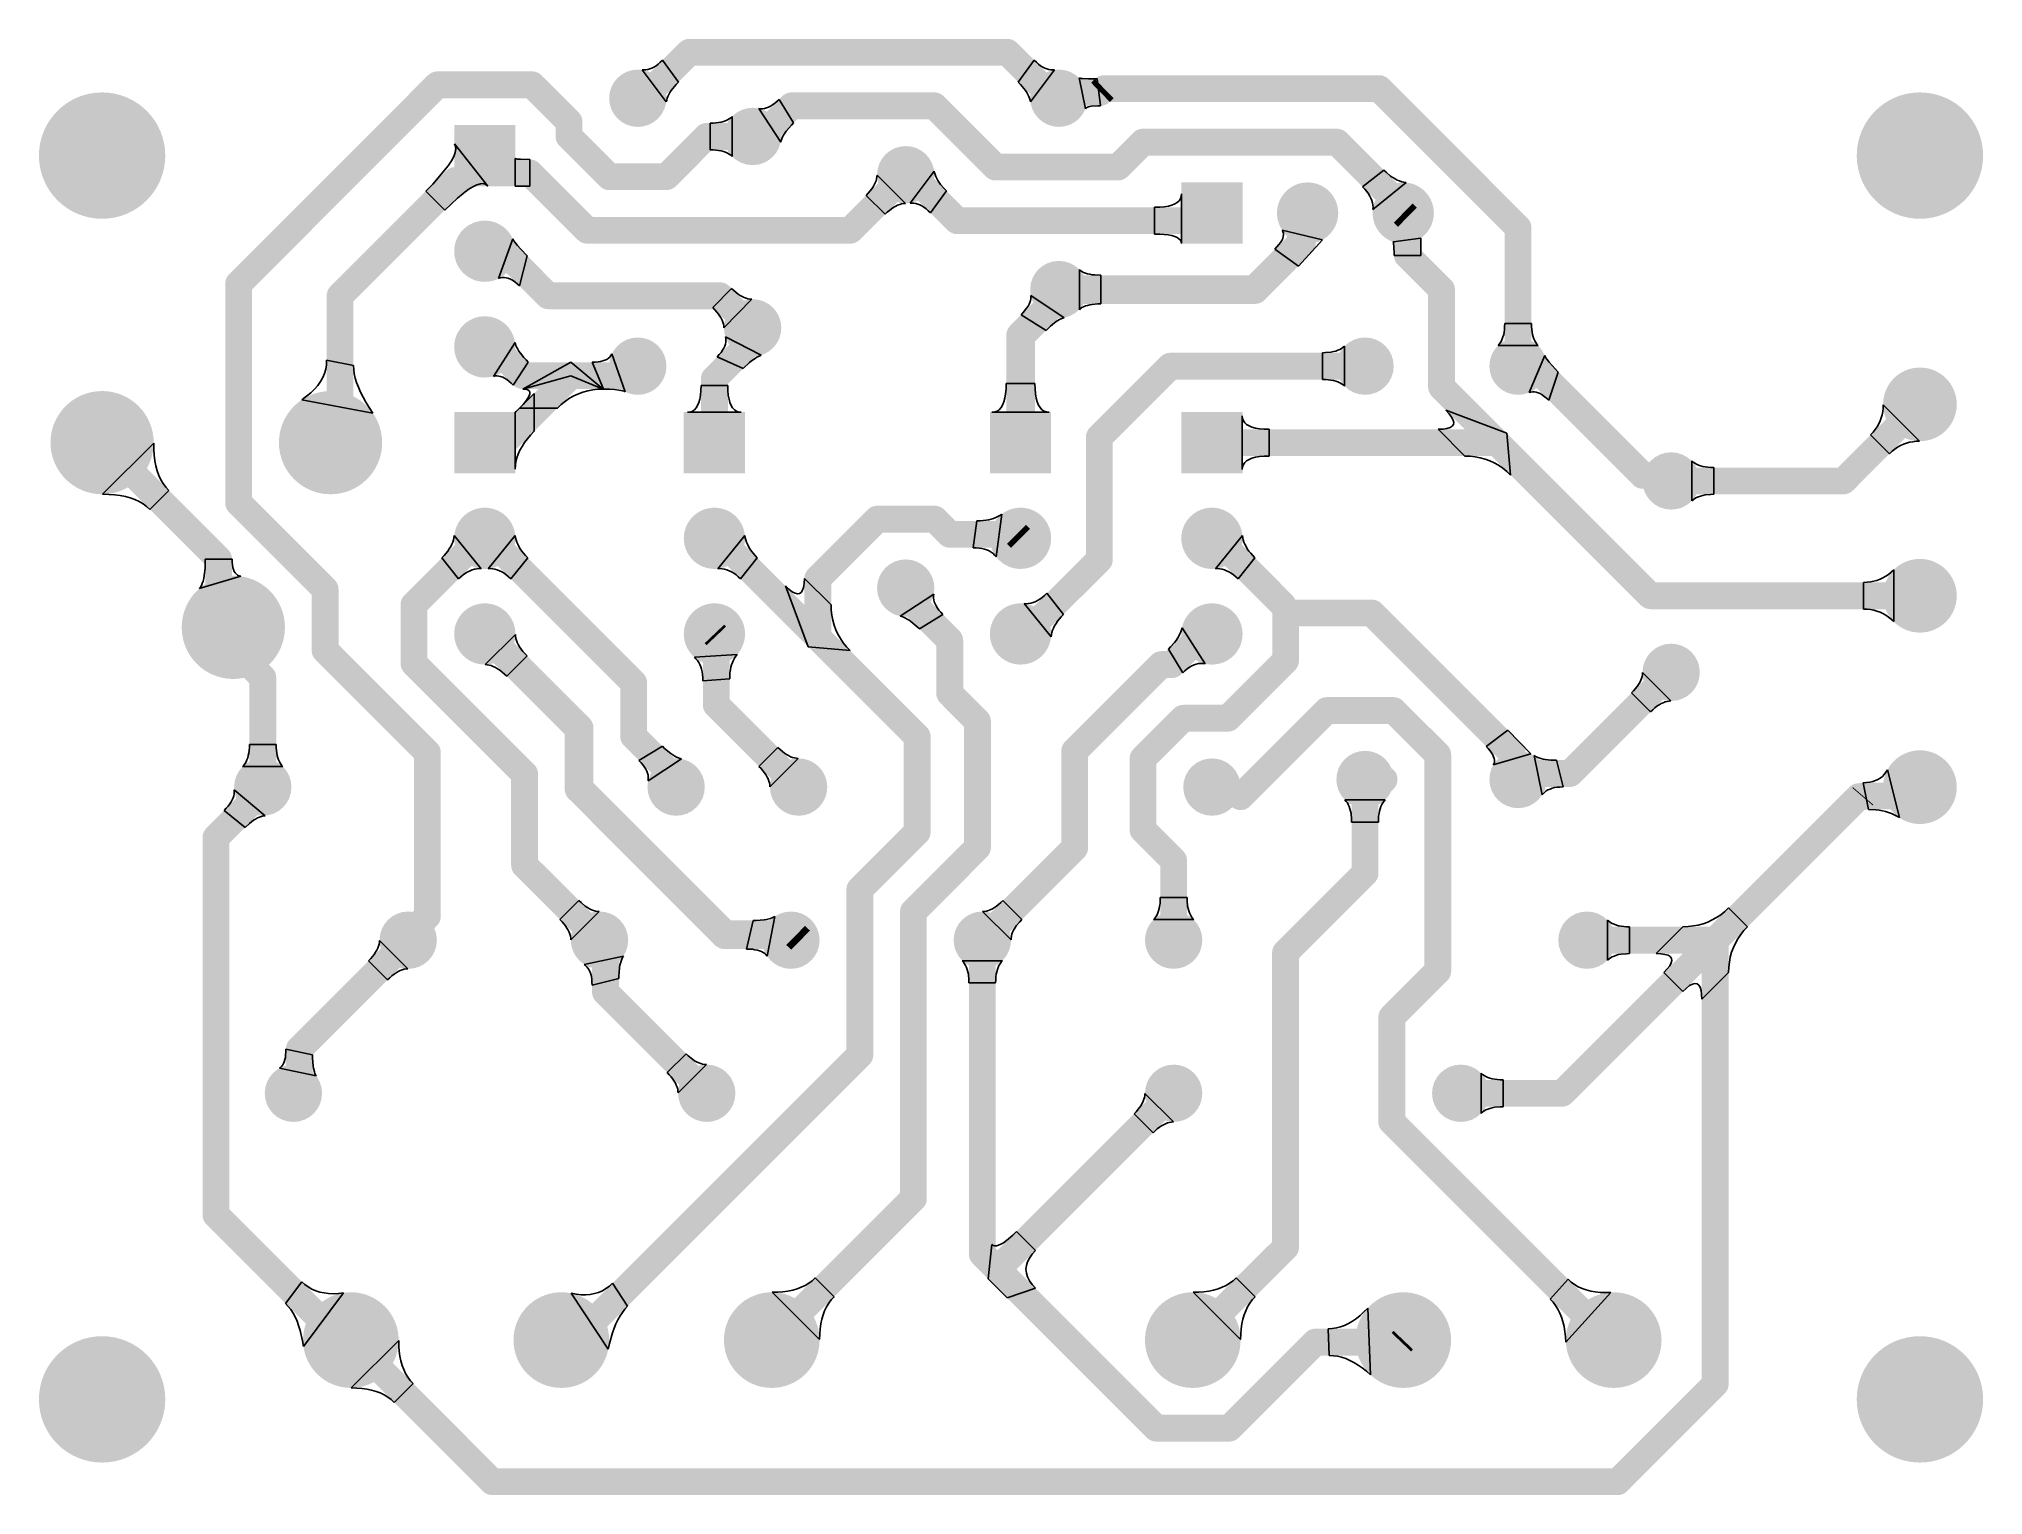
# Model space of a CAD drawing. Header units: inches. Extents: x 0.13 to 2.13, y 0.1 to 1.6.
import ezdxf

# ---------------------------------------------------------------- set-up
doc = ezdxf.new("R2010")
doc.units = ezdxf.units.IN
doc.header["$MEASUREMENT"] = 0
for name, color, linetype in [('Bottom Layer', 5, 'Continuous'), ('Pad Holes', 156, 'Continuous'), ('Top Layer', 1, 'Continuous')]:
    doc.layers.add(name, color=color, linetype=linetype)

# ---------------------------------------------------------------- blocks, each defined once
blk = doc.blocks.new('JUMPER_THT_1')
at = {"layer": 'Bottom Layer'}
h = blk.add_hatch(color=5, dxfattribs=at)
edge = h.paths.add_edge_path()
edge.add_arc((0, 0), 0.0295, 0, 360)
h = blk.add_hatch(color=5, dxfattribs=at)
edge = h.paths.add_edge_path()
edge.add_arc((0.1969, 0), 0.0295, 0, 360)
at = {"layer": 'Pad Holes'}
h = blk.add_hatch(color=7, dxfattribs=at)
edge = h.paths.add_edge_path()
edge.add_arc((0, 0), 0.0157, 0, 360)
h = blk.add_hatch(color=7, dxfattribs=at)
edge = h.paths.add_edge_path()
edge.add_arc((0.1969, 0), 0.0157, 0, 360)
at = {"layer": 'Top Layer'}
h = blk.add_hatch(color=1, dxfattribs=at)
edge = h.paths.add_edge_path()
edge.add_arc((0, 0), 0.0295, 0, 360)
h = blk.add_hatch(color=1, dxfattribs=at)
edge = h.paths.add_edge_path()
edge.add_arc((0.1969, 0), 0.0295, 0, 360)
blk = doc.blocks.new('JUMPER_THT_7___2')
at = {"layer": 'Bottom Layer'}
h = blk.add_hatch(color=5, dxfattribs=at)
edge = h.paths.add_edge_path()
edge.add_arc((0, 0), 0.0295, 0, 360)
h = blk.add_hatch(color=5, dxfattribs=at)
edge = h.paths.add_edge_path()
edge.add_arc((0.2756, 0), 0.0295, 0, 360)
at = {"layer": 'Pad Holes'}
h = blk.add_hatch(color=7, dxfattribs=at)
edge = h.paths.add_edge_path()
edge.add_arc((0, 0), 0.0157, 0, 360)
h = blk.add_hatch(color=7, dxfattribs=at)
edge = h.paths.add_edge_path()
edge.add_arc((0.2756, 0), 0.0157, 0, 360)
at = {"layer": 'Top Layer'}
h = blk.add_hatch(color=1, dxfattribs=at)
edge = h.paths.add_edge_path()
edge.add_arc((0, 0), 0.0295, 0, 360)
h = blk.add_hatch(color=1, dxfattribs=at)
edge = h.paths.add_edge_path()
edge.add_arc((0.2756, 0), 0.0295, 0, 360)
blk = doc.blocks.new('TO_92_CBE_3')
at = {"layer": 'Bottom Layer'}
h = blk.add_hatch(color=5, dxfattribs=at)
edge = h.paths.add_edge_path()
edge.add_arc((-0.0984, 0), 0.0315, 0, 360)
h = blk.add_hatch(color=5, dxfattribs=at)
edge = h.paths.add_edge_path()
edge.add_arc((0, 0), 0.0315, 0, 360)
blk.add_hatch(color=5, dxfattribs=at).paths.add_polyline_path([(0.0669, 0.0315), (0.1299, 0.0315), (0.1299, -0.0315), (0.0669, -0.0315)])
at = {"layer": 'Pad Holes'}
h = blk.add_hatch(color=7, dxfattribs=at)
edge = h.paths.add_edge_path()
edge.add_arc((-0.0984, 0), 0.0157, 0, 360)
h = blk.add_hatch(color=7, dxfattribs=at)
edge = h.paths.add_edge_path()
edge.add_arc((0, 0), 0.0157, 0, 360)
h = blk.add_hatch(color=7, dxfattribs=at)
edge = h.paths.add_edge_path()
edge.add_arc((0.0984, 0), 0.0157, 0, 360)
at = {"layer": 'Top Layer'}
h = blk.add_hatch(color=1, dxfattribs=at)
edge = h.paths.add_edge_path()
edge.add_arc((-0.0984, 0), 0.0315, 0, 360)
h = blk.add_hatch(color=1, dxfattribs=at)
edge = h.paths.add_edge_path()
edge.add_arc((0, 0), 0.0315, 0, 360)
blk.add_hatch(color=1, dxfattribs=at).paths.add_polyline_path([(0.0669, 0.0315), (0.1299, 0.0315), (0.1299, -0.0315), (0.0669, -0.0315)])
blk = doc.blocks.new('TO_92_CBE_4')
at = {"layer": 'Bottom Layer'}
h = blk.add_hatch(color=5, dxfattribs=at)
edge = h.paths.add_edge_path()
edge.add_arc((-0.0984, 0), 0.0315, 0, 360)
h = blk.add_hatch(color=5, dxfattribs=at)
edge = h.paths.add_edge_path()
edge.add_arc((0, 0), 0.0315, 0, 360)
blk.add_hatch(color=5, dxfattribs=at).paths.add_polyline_path([(0.0669, 0.0315), (0.1299, 0.0315), (0.1299, -0.0315), (0.0669, -0.0315)])
at = {"layer": 'Pad Holes'}
h = blk.add_hatch(color=7, dxfattribs=at)
edge = h.paths.add_edge_path()
edge.add_arc((-0.0984, 0), 0.0157, 0, 360)
h = blk.add_hatch(color=7, dxfattribs=at)
edge = h.paths.add_edge_path()
edge.add_arc((0, 0), 0.0157, 0, 360)
h = blk.add_hatch(color=7, dxfattribs=at)
edge = h.paths.add_edge_path()
edge.add_arc((0.0984, 0), 0.0157, 0, 360)
at = {"layer": 'Top Layer'}
h = blk.add_hatch(color=1, dxfattribs=at)
edge = h.paths.add_edge_path()
edge.add_arc((-0.0984, 0), 0.0315, 0, 360)
h = blk.add_hatch(color=1, dxfattribs=at)
edge = h.paths.add_edge_path()
edge.add_arc((0, 0), 0.0315, 0, 360)
blk.add_hatch(color=1, dxfattribs=at).paths.add_polyline_path([(0.0669, 0.0315), (0.1299, 0.0315), (0.1299, -0.0315), (0.0669, -0.0315)])
blk = doc.blocks.new('TO_92_CBE_5')
at = {"layer": 'Bottom Layer'}
h = blk.add_hatch(color=5, dxfattribs=at)
edge = h.paths.add_edge_path()
edge.add_arc((-0.0984, 0), 0.0315, 0, 360)
h = blk.add_hatch(color=5, dxfattribs=at)
edge = h.paths.add_edge_path()
edge.add_arc((0, 0), 0.0315, 0, 360)
blk.add_hatch(color=5, dxfattribs=at).paths.add_polyline_path([(0.0669, 0.0315), (0.1299, 0.0315), (0.1299, -0.0315), (0.0669, -0.0315)])
at = {"layer": 'Pad Holes'}
h = blk.add_hatch(color=7, dxfattribs=at)
edge = h.paths.add_edge_path()
edge.add_arc((-0.0984, 0), 0.0157, 0, 360)
h = blk.add_hatch(color=7, dxfattribs=at)
edge = h.paths.add_edge_path()
edge.add_arc((0, 0), 0.0157, 0, 360)
h = blk.add_hatch(color=7, dxfattribs=at)
edge = h.paths.add_edge_path()
edge.add_arc((0.0984, 0), 0.0157, 0, 360)
at = {"layer": 'Top Layer'}
h = blk.add_hatch(color=1, dxfattribs=at)
edge = h.paths.add_edge_path()
edge.add_arc((-0.0984, 0), 0.0315, 0, 360)
h = blk.add_hatch(color=1, dxfattribs=at)
edge = h.paths.add_edge_path()
edge.add_arc((0, 0), 0.0315, 0, 360)
blk.add_hatch(color=1, dxfattribs=at).paths.add_polyline_path([(0.0669, 0.0315), (0.1299, 0.0315), (0.1299, -0.0315), (0.0669, -0.0315)])
blk = doc.blocks.new('TO_92_CBE_6')
at = {"layer": 'Bottom Layer'}
h = blk.add_hatch(color=5, dxfattribs=at)
edge = h.paths.add_edge_path()
edge.add_arc((-0.0984, 0), 0.0315, 0, 360)
h = blk.add_hatch(color=5, dxfattribs=at)
edge = h.paths.add_edge_path()
edge.add_arc((0, 0), 0.0315, 0, 360)
blk.add_hatch(color=5, dxfattribs=at).paths.add_polyline_path([(0.0669, 0.0315), (0.1299, 0.0315), (0.1299, -0.0315), (0.0669, -0.0315)])
at = {"layer": 'Pad Holes'}
h = blk.add_hatch(color=7, dxfattribs=at)
edge = h.paths.add_edge_path()
edge.add_arc((-0.0984, 0), 0.0157, 0, 360)
h = blk.add_hatch(color=7, dxfattribs=at)
edge = h.paths.add_edge_path()
edge.add_arc((0, 0), 0.0157, 0, 360)
h = blk.add_hatch(color=7, dxfattribs=at)
edge = h.paths.add_edge_path()
edge.add_arc((0.0984, 0), 0.0157, 0, 360)
at = {"layer": 'Top Layer'}
h = blk.add_hatch(color=1, dxfattribs=at)
edge = h.paths.add_edge_path()
edge.add_arc((-0.0984, 0), 0.0315, 0, 360)
h = blk.add_hatch(color=1, dxfattribs=at)
edge = h.paths.add_edge_path()
edge.add_arc((0, 0), 0.0315, 0, 360)
blk.add_hatch(color=1, dxfattribs=at).paths.add_polyline_path([(0.0669, 0.0315), (0.1299, 0.0315), (0.1299, -0.0315), (0.0669, -0.0315)])
blk = doc.blocks.new('R_THT_10_8___7')
at = {"layer": 'Bottom Layer'}
h = blk.add_hatch(color=5, dxfattribs=at)
edge = h.paths.add_edge_path()
edge.add_arc((0, 0), 0.0295, 0, 360)
h = blk.add_hatch(color=5, dxfattribs=at)
edge = h.paths.add_edge_path()
edge.add_arc((0.4252, 0), 0.0295, 0, 360)
at = {"layer": 'Pad Holes'}
h = blk.add_hatch(color=7, dxfattribs=at)
edge = h.paths.add_edge_path()
edge.add_arc((0, 0), 0.0157, 0, 360)
h = blk.add_hatch(color=7, dxfattribs=at)
edge = h.paths.add_edge_path()
edge.add_arc((0.4252, 0), 0.0157, 0, 360)
at = {"layer": 'Top Layer'}
h = blk.add_hatch(color=1, dxfattribs=at)
edge = h.paths.add_edge_path()
edge.add_arc((0, 0), 0.0295, 0, 360)
h = blk.add_hatch(color=1, dxfattribs=at)
edge = h.paths.add_edge_path()
edge.add_arc((0.4252, 0), 0.0295, 0, 360)
blk = doc.blocks.new('R_THT_10_8___8')
at = {"layer": 'Bottom Layer'}
h = blk.add_hatch(color=5, dxfattribs=at)
edge = h.paths.add_edge_path()
edge.add_arc((0, 0), 0.0295, 0, 360)
h = blk.add_hatch(color=5, dxfattribs=at)
edge = h.paths.add_edge_path()
edge.add_arc((0.4252, 0), 0.0295, 0, 360)
at = {"layer": 'Pad Holes'}
h = blk.add_hatch(color=7, dxfattribs=at)
edge = h.paths.add_edge_path()
edge.add_arc((0, 0), 0.0157, 0, 360)
h = blk.add_hatch(color=7, dxfattribs=at)
edge = h.paths.add_edge_path()
edge.add_arc((0.4252, 0), 0.0157, 0, 360)
at = {"layer": 'Top Layer'}
h = blk.add_hatch(color=1, dxfattribs=at)
edge = h.paths.add_edge_path()
edge.add_arc((0, 0), 0.0295, 0, 360)
h = blk.add_hatch(color=1, dxfattribs=at)
edge = h.paths.add_edge_path()
edge.add_arc((0.4252, 0), 0.0295, 0, 360)
blk = doc.blocks.new('TO_92_EBC_9')
at = {"layer": 'Bottom Layer'}
h = blk.add_hatch(color=5, dxfattribs=at)
edge = h.paths.add_edge_path()
edge.add_arc((-0.0984, 0), 0.0315, 0, 360)
h = blk.add_hatch(color=5, dxfattribs=at)
edge = h.paths.add_edge_path()
edge.add_arc((0, 0), 0.0315, 0, 360)
blk.add_hatch(color=5, dxfattribs=at).paths.add_polyline_path([(0.0669, 0.0315), (0.1299, 0.0315), (0.1299, -0.0315), (0.0669, -0.0315)])
at = {"layer": 'Pad Holes'}
h = blk.add_hatch(color=7, dxfattribs=at)
edge = h.paths.add_edge_path()
edge.add_arc((-0.0984, 0), 0.0157, 0, 360)
h = blk.add_hatch(color=7, dxfattribs=at)
edge = h.paths.add_edge_path()
edge.add_arc((0, 0), 0.0157, 0, 360)
h = blk.add_hatch(color=7, dxfattribs=at)
edge = h.paths.add_edge_path()
edge.add_arc((0.0984, 0), 0.0157, 0, 360)
at = {"layer": 'Top Layer'}
h = blk.add_hatch(color=1, dxfattribs=at)
edge = h.paths.add_edge_path()
edge.add_arc((-0.0984, 0), 0.0315, 0, 360)
h = blk.add_hatch(color=1, dxfattribs=at)
edge = h.paths.add_edge_path()
edge.add_arc((0, 0), 0.0315, 0, 360)
blk.add_hatch(color=1, dxfattribs=at).paths.add_polyline_path([(0.0669, 0.0315), (0.1299, 0.0315), (0.1299, -0.0315), (0.0669, -0.0315)])
blk = doc.blocks.new('R_THT_10_8___10')
at = {"layer": 'Bottom Layer'}
h = blk.add_hatch(color=5, dxfattribs=at)
edge = h.paths.add_edge_path()
edge.add_arc((0, 0), 0.0295, 0, 360)
h = blk.add_hatch(color=5, dxfattribs=at)
edge = h.paths.add_edge_path()
edge.add_arc((0.4252, 0), 0.0295, 0, 360)
at = {"layer": 'Pad Holes'}
h = blk.add_hatch(color=7, dxfattribs=at)
edge = h.paths.add_edge_path()
edge.add_arc((0, 0), 0.0157, 0, 360)
h = blk.add_hatch(color=7, dxfattribs=at)
edge = h.paths.add_edge_path()
edge.add_arc((0.4252, 0), 0.0157, 0, 360)
at = {"layer": 'Top Layer'}
h = blk.add_hatch(color=1, dxfattribs=at)
edge = h.paths.add_edge_path()
edge.add_arc((0, 0), 0.0295, 0, 360)
h = blk.add_hatch(color=1, dxfattribs=at)
edge = h.paths.add_edge_path()
edge.add_arc((0.4252, 0), 0.0295, 0, 360)
blk = doc.blocks.new('P_____________11')
at = {"layer": 'Bottom Layer'}
h = blk.add_hatch(color=5, dxfattribs=at)
edge = h.paths.add_edge_path()
edge.add_arc((-0.2165, 0), 0.0492, 0, 360)
h = blk.add_hatch(color=5, dxfattribs=at)
edge = h.paths.add_edge_path()
edge.add_arc((0, 0), 0.0492, 0, 360)
h = blk.add_hatch(color=5, dxfattribs=at)
edge = h.paths.add_edge_path()
edge.add_arc((0.2165, 0), 0.0492, 0, 360)
at = {"layer": 'Pad Holes'}
h = blk.add_hatch(color=7, dxfattribs=at)
edge = h.paths.add_edge_path()
edge.add_arc((-0.2165, 0), 0.0295, 0, 360)
h = blk.add_hatch(color=7, dxfattribs=at)
edge = h.paths.add_edge_path()
edge.add_arc((0, 0), 0.0295, 0, 360)
h = blk.add_hatch(color=7, dxfattribs=at)
edge = h.paths.add_edge_path()
edge.add_arc((0.2165, 0), 0.0295, 0, 360)
at = {"layer": 'Top Layer'}
h = blk.add_hatch(color=1, dxfattribs=at)
edge = h.paths.add_edge_path()
edge.add_arc((-0.2165, 0), 0.0492, 0, 360)
h = blk.add_hatch(color=1, dxfattribs=at)
edge = h.paths.add_edge_path()
edge.add_arc((0, 0), 0.0492, 0, 360)
h = blk.add_hatch(color=1, dxfattribs=at)
edge = h.paths.add_edge_path()
edge.add_arc((0.2165, 0), 0.0492, 0, 360)
blk = doc.blocks.new('P_____________12')
at = {"layer": 'Bottom Layer'}
h = blk.add_hatch(color=5, dxfattribs=at)
edge = h.paths.add_edge_path()
edge.add_arc((-0.2165, 0), 0.0492, 0, 360)
h = blk.add_hatch(color=5, dxfattribs=at)
edge = h.paths.add_edge_path()
edge.add_arc((0, 0), 0.0492, 0, 360)
h = blk.add_hatch(color=5, dxfattribs=at)
edge = h.paths.add_edge_path()
edge.add_arc((0.2165, 0), 0.0492, 0, 360)
at = {"layer": 'Pad Holes'}
h = blk.add_hatch(color=7, dxfattribs=at)
edge = h.paths.add_edge_path()
edge.add_arc((-0.2165, 0), 0.0295, 0, 360)
h = blk.add_hatch(color=7, dxfattribs=at)
edge = h.paths.add_edge_path()
edge.add_arc((0, 0), 0.0295, 0, 360)
h = blk.add_hatch(color=7, dxfattribs=at)
edge = h.paths.add_edge_path()
edge.add_arc((0.2165, 0), 0.0295, 0, 360)
at = {"layer": 'Top Layer'}
h = blk.add_hatch(color=1, dxfattribs=at)
edge = h.paths.add_edge_path()
edge.add_arc((-0.2165, 0), 0.0492, 0, 360)
h = blk.add_hatch(color=1, dxfattribs=at)
edge = h.paths.add_edge_path()
edge.add_arc((0, 0), 0.0492, 0, 360)
h = blk.add_hatch(color=1, dxfattribs=at)
edge = h.paths.add_edge_path()
edge.add_arc((0.2165, 0), 0.0492, 0, 360)
blk = doc.blocks.new('XS3________13')
at = {"layer": 'Bottom Layer'}
h = blk.add_hatch(color=5, dxfattribs=at)
edge = h.paths.add_edge_path()
edge.add_arc((-0.1969, 0), 0.0379, 0, 360)
h = blk.add_hatch(color=5, dxfattribs=at)
edge = h.paths.add_edge_path()
edge.add_arc((0, 0), 0.0379, 0, 360)
h = blk.add_hatch(color=5, dxfattribs=at)
edge = h.paths.add_edge_path()
edge.add_arc((0.1969, 0), 0.0379, 0, 360)
at = {"layer": 'Pad Holes'}
h = blk.add_hatch(color=7, dxfattribs=at)
edge = h.paths.add_edge_path()
edge.add_arc((-0.1969, 0), 0.0197, 0, 360)
h = blk.add_hatch(color=7, dxfattribs=at)
edge = h.paths.add_edge_path()
edge.add_arc((0, 0), 0.0197, 0, 360)
h = blk.add_hatch(color=7, dxfattribs=at)
edge = h.paths.add_edge_path()
edge.add_arc((0.1969, 0), 0.0197, 0, 360)
at = {"layer": 'Top Layer'}
h = blk.add_hatch(color=1, dxfattribs=at)
edge = h.paths.add_edge_path()
edge.add_arc((-0.1969, 0), 0.0379, 0, 360)
h = blk.add_hatch(color=1, dxfattribs=at)
edge = h.paths.add_edge_path()
edge.add_arc((0, 0), 0.0379, 0, 360)
h = blk.add_hatch(color=1, dxfattribs=at)
edge = h.paths.add_edge_path()
edge.add_arc((0.1969, 0), 0.0379, 0, 360)
blk = doc.blocks.new('XS2_P_____14')
at = {"layer": 'Bottom Layer'}
h = blk.add_hatch(color=5, dxfattribs=at)
edge = h.paths.add_edge_path()
edge.add_arc((0.1, 0.19), 0.0531, 0, 360)
h = blk.add_hatch(color=5, dxfattribs=at)
edge = h.paths.add_edge_path()
edge.add_arc((0, 0), 0.0531, 0, 360)
h = blk.add_hatch(color=5, dxfattribs=at)
edge = h.paths.add_edge_path()
edge.add_arc((0.235, 0), 0.0531, 0, 360)
at = {"layer": 'Pad Holes'}
h = blk.add_hatch(color=7, dxfattribs=at)
edge = h.paths.add_edge_path()
edge.add_arc((0.1, 0.19), 0.0295, 0, 360)
h = blk.add_hatch(color=7, dxfattribs=at)
edge = h.paths.add_edge_path()
edge.add_arc((0, 0), 0.0295, 0, 360)
h = blk.add_hatch(color=7, dxfattribs=at)
edge = h.paths.add_edge_path()
edge.add_arc((0.235, 0), 0.0295, 0, 360)
at = {"layer": 'Top Layer'}
h = blk.add_hatch(color=1, dxfattribs=at)
edge = h.paths.add_edge_path()
edge.add_arc((0.1, 0.19), 0.0531, 0, 360)
h = blk.add_hatch(color=1, dxfattribs=at)
edge = h.paths.add_edge_path()
edge.add_arc((0, 0), 0.0531, 0, 360)
h = blk.add_hatch(color=1, dxfattribs=at)
edge = h.paths.add_edge_path()
edge.add_arc((0.235, 0), 0.0531, 0, 360)
blk = doc.blocks.new('TO_92_EBC_15')
at = {"layer": 'Bottom Layer'}
h = blk.add_hatch(color=5, dxfattribs=at)
edge = h.paths.add_edge_path()
edge.add_arc((-0.0984, 0), 0.0315, 0, 360)
h = blk.add_hatch(color=5, dxfattribs=at)
edge = h.paths.add_edge_path()
edge.add_arc((0, 0), 0.0315, 0, 360)
blk.add_hatch(color=5, dxfattribs=at).paths.add_polyline_path([(0.0669, 0.0315), (0.1299, 0.0315), (0.1299, -0.0315), (0.0669, -0.0315)])
at = {"layer": 'Pad Holes'}
h = blk.add_hatch(color=7, dxfattribs=at)
edge = h.paths.add_edge_path()
edge.add_arc((-0.0984, 0), 0.0157, 0, 360)
h = blk.add_hatch(color=7, dxfattribs=at)
edge = h.paths.add_edge_path()
edge.add_arc((0, 0), 0.0157, 0, 360)
h = blk.add_hatch(color=7, dxfattribs=at)
edge = h.paths.add_edge_path()
edge.add_arc((0.0984, 0), 0.0157, 0, 360)
at = {"layer": 'Top Layer'}
h = blk.add_hatch(color=1, dxfattribs=at)
edge = h.paths.add_edge_path()
edge.add_arc((-0.0984, 0), 0.0315, 0, 360)
h = blk.add_hatch(color=1, dxfattribs=at)
edge = h.paths.add_edge_path()
edge.add_arc((0, 0), 0.0315, 0, 360)
blk.add_hatch(color=1, dxfattribs=at).paths.add_polyline_path([(0.0669, 0.0315), (0.1299, 0.0315), (0.1299, -0.0315), (0.0669, -0.0315)])
blk = doc.blocks.new('D_____THT_16')
at = {"layer": 'Bottom Layer'}
h = blk.add_hatch(color=5, dxfattribs=at)
edge = h.paths.add_edge_path()
edge.add_arc((-0.2362, 0), 0.0295, 0, 360)
h = blk.add_hatch(color=5, dxfattribs=at)
edge = h.paths.add_edge_path()
edge.add_arc((0.0591, 0), 0.0295, 0, 360)
at = {"layer": 'Pad Holes'}
h = blk.add_hatch(color=7, dxfattribs=at)
edge = h.paths.add_edge_path()
edge.add_arc((-0.2362, 0), 0.0157, 0, 360)
h = blk.add_hatch(color=7, dxfattribs=at)
edge = h.paths.add_edge_path()
edge.add_arc((0.0591, 0), 0.0157, 0, 360)
at = {"layer": 'Top Layer'}
h = blk.add_hatch(color=1, dxfattribs=at)
edge = h.paths.add_edge_path()
edge.add_arc((-0.2362, 0), 0.0295, 0, 360)
h = blk.add_hatch(color=1, dxfattribs=at)
edge = h.paths.add_edge_path()
edge.add_arc((0.0591, 0), 0.0295, 0, 360)
blk = doc.blocks.new('R_THT_10_8___17')
at = {"layer": 'Bottom Layer'}
h = blk.add_hatch(color=5, dxfattribs=at)
edge = h.paths.add_edge_path()
edge.add_arc((0, 0), 0.0295, 0, 360)
h = blk.add_hatch(color=5, dxfattribs=at)
edge = h.paths.add_edge_path()
edge.add_arc((0.4252, 0), 0.0295, 0, 360)
at = {"layer": 'Pad Holes'}
h = blk.add_hatch(color=7, dxfattribs=at)
edge = h.paths.add_edge_path()
edge.add_arc((0, 0), 0.0157, 0, 360)
h = blk.add_hatch(color=7, dxfattribs=at)
edge = h.paths.add_edge_path()
edge.add_arc((0.4252, 0), 0.0157, 0, 360)
at = {"layer": 'Top Layer'}
h = blk.add_hatch(color=1, dxfattribs=at)
edge = h.paths.add_edge_path()
edge.add_arc((0, 0), 0.0295, 0, 360)
h = blk.add_hatch(color=1, dxfattribs=at)
edge = h.paths.add_edge_path()
edge.add_arc((0.4252, 0), 0.0295, 0, 360)
blk = doc.blocks.new('R_THT_10_8___18')
at = {"layer": 'Bottom Layer'}
h = blk.add_hatch(color=5, dxfattribs=at)
edge = h.paths.add_edge_path()
edge.add_arc((0, 0), 0.0295, 0, 360)
h = blk.add_hatch(color=5, dxfattribs=at)
edge = h.paths.add_edge_path()
edge.add_arc((0.4252, 0), 0.0295, 0, 360)
at = {"layer": 'Pad Holes'}
h = blk.add_hatch(color=7, dxfattribs=at)
edge = h.paths.add_edge_path()
edge.add_arc((0, 0), 0.0157, 0, 360)
h = blk.add_hatch(color=7, dxfattribs=at)
edge = h.paths.add_edge_path()
edge.add_arc((0.4252, 0), 0.0157, 0, 360)
at = {"layer": 'Top Layer'}
h = blk.add_hatch(color=1, dxfattribs=at)
edge = h.paths.add_edge_path()
edge.add_arc((0, 0), 0.0295, 0, 360)
h = blk.add_hatch(color=1, dxfattribs=at)
edge = h.paths.add_edge_path()
edge.add_arc((0.4252, 0), 0.0295, 0, 360)
blk = doc.blocks.new('R_THT_10_8___19')
at = {"layer": 'Bottom Layer'}
h = blk.add_hatch(color=5, dxfattribs=at)
edge = h.paths.add_edge_path()
edge.add_arc((0, 0), 0.0295, 0, 360)
h = blk.add_hatch(color=5, dxfattribs=at)
edge = h.paths.add_edge_path()
edge.add_arc((0.4252, 0), 0.0295, 0, 360)
at = {"layer": 'Pad Holes'}
h = blk.add_hatch(color=7, dxfattribs=at)
edge = h.paths.add_edge_path()
edge.add_arc((0, 0), 0.0157, 0, 360)
h = blk.add_hatch(color=7, dxfattribs=at)
edge = h.paths.add_edge_path()
edge.add_arc((0.4252, 0), 0.0157, 0, 360)
at = {"layer": 'Top Layer'}
h = blk.add_hatch(color=1, dxfattribs=at)
edge = h.paths.add_edge_path()
edge.add_arc((0, 0), 0.0295, 0, 360)
h = blk.add_hatch(color=1, dxfattribs=at)
edge = h.paths.add_edge_path()
edge.add_arc((0.4252, 0), 0.0295, 0, 360)
blk = doc.blocks.new('R_THT_10_8___20')
at = {"layer": 'Bottom Layer'}
h = blk.add_hatch(color=5, dxfattribs=at)
edge = h.paths.add_edge_path()
edge.add_arc((0, 0), 0.0295, 0, 360)
h = blk.add_hatch(color=5, dxfattribs=at)
edge = h.paths.add_edge_path()
edge.add_arc((0.4252, 0), 0.0295, 0, 360)
at = {"layer": 'Pad Holes'}
h = blk.add_hatch(color=7, dxfattribs=at)
edge = h.paths.add_edge_path()
edge.add_arc((0, 0), 0.0157, 0, 360)
h = blk.add_hatch(color=7, dxfattribs=at)
edge = h.paths.add_edge_path()
edge.add_arc((0.4252, 0), 0.0157, 0, 360)
at = {"layer": 'Top Layer'}
h = blk.add_hatch(color=1, dxfattribs=at)
edge = h.paths.add_edge_path()
edge.add_arc((0, 0), 0.0295, 0, 360)
h = blk.add_hatch(color=1, dxfattribs=at)
edge = h.paths.add_edge_path()
edge.add_arc((0.4252, 0), 0.0295, 0, 360)
blk = doc.blocks.new('C_THT_5___21')
at = {"layer": 'Bottom Layer'}
h = blk.add_hatch(color=5, dxfattribs=at)
edge = h.paths.add_edge_path()
edge.add_arc((0, 0), 0.0295, 0, 360)
h = blk.add_hatch(color=5, dxfattribs=at)
edge = h.paths.add_edge_path()
edge.add_arc((0.1969, 0), 0.0295, 0, 360)
at = {"layer": 'Pad Holes'}
h = blk.add_hatch(color=7, dxfattribs=at)
edge = h.paths.add_edge_path()
edge.add_arc((0, 0), 0.0157, 0, 360)
h = blk.add_hatch(color=7, dxfattribs=at)
edge = h.paths.add_edge_path()
edge.add_arc((0.1969, 0), 0.0157, 0, 360)
at = {"layer": 'Top Layer'}
h = blk.add_hatch(color=1, dxfattribs=at)
edge = h.paths.add_edge_path()
edge.add_arc((0, 0), 0.0295, 0, 360)
h = blk.add_hatch(color=1, dxfattribs=at)
edge = h.paths.add_edge_path()
edge.add_arc((0.1969, 0), 0.0295, 0, 360)
blk = doc.blocks.new('C_THT_5___22')
at = {"layer": 'Bottom Layer'}
h = blk.add_hatch(color=5, dxfattribs=at)
edge = h.paths.add_edge_path()
edge.add_arc((0, 0), 0.0295, 0, 360)
h = blk.add_hatch(color=5, dxfattribs=at)
edge = h.paths.add_edge_path()
edge.add_arc((0.1968, 0), 0.0295, 0, 360)
at = {"layer": 'Pad Holes'}
h = blk.add_hatch(color=7, dxfattribs=at)
edge = h.paths.add_edge_path()
edge.add_arc((0, 0), 0.0157, 0, 360)
h = blk.add_hatch(color=7, dxfattribs=at)
edge = h.paths.add_edge_path()
edge.add_arc((0.1968, 0), 0.0157, 0, 360)
at = {"layer": 'Top Layer'}
h = blk.add_hatch(color=1, dxfattribs=at)
edge = h.paths.add_edge_path()
edge.add_arc((0, 0), 0.0295, 0, 360)
h = blk.add_hatch(color=1, dxfattribs=at)
edge = h.paths.add_edge_path()
edge.add_arc((0.1968, 0), 0.0295, 0, 360)
blk = doc.blocks.new('C_THT_5___23')
at = {"layer": 'Bottom Layer'}
h = blk.add_hatch(color=5, dxfattribs=at)
edge = h.paths.add_edge_path()
edge.add_arc((0, 0), 0.0295, 0, 360)
h = blk.add_hatch(color=5, dxfattribs=at)
edge = h.paths.add_edge_path()
edge.add_arc((0.1969, 0), 0.0295, 0, 360)
at = {"layer": 'Pad Holes'}
h = blk.add_hatch(color=7, dxfattribs=at)
edge = h.paths.add_edge_path()
edge.add_arc((0, 0), 0.0157, 0, 360)
h = blk.add_hatch(color=7, dxfattribs=at)
edge = h.paths.add_edge_path()
edge.add_arc((0.1969, 0), 0.0157, 0, 360)
at = {"layer": 'Top Layer'}
h = blk.add_hatch(color=1, dxfattribs=at)
edge = h.paths.add_edge_path()
edge.add_arc((0, 0), 0.0295, 0, 360)
h = blk.add_hatch(color=1, dxfattribs=at)
edge = h.paths.add_edge_path()
edge.add_arc((0.1969, 0), 0.0295, 0, 360)
blk = doc.blocks.new('C_THT_5___24')
at = {"layer": 'Bottom Layer'}
h = blk.add_hatch(color=5, dxfattribs=at)
edge = h.paths.add_edge_path()
edge.add_arc((0, 0), 0.0295, 0, 360)
h = blk.add_hatch(color=5, dxfattribs=at)
edge = h.paths.add_edge_path()
edge.add_arc((0.1968, 0), 0.0295, 0, 360)
at = {"layer": 'Pad Holes'}
h = blk.add_hatch(color=7, dxfattribs=at)
edge = h.paths.add_edge_path()
edge.add_arc((0, 0), 0.0157, 0, 360)
h = blk.add_hatch(color=7, dxfattribs=at)
edge = h.paths.add_edge_path()
edge.add_arc((0.1968, 0), 0.0157, 0, 360)
at = {"layer": 'Top Layer'}
h = blk.add_hatch(color=1, dxfattribs=at)
edge = h.paths.add_edge_path()
edge.add_arc((0, 0), 0.0295, 0, 360)
h = blk.add_hatch(color=1, dxfattribs=at)
edge = h.paths.add_edge_path()
edge.add_arc((0.1968, 0), 0.0295, 0, 360)

msp = doc.modelspace()

# ---------------------------------------------------------------- hatches: boundary and pattern name
at = {"layer": 'Bottom Layer'}
h = msp.add_hatch(color=5, dxfattribs=at)
edge = h.paths.add_edge_path()
edge.add_arc((0.1969, 1.4764), 0.065, 0, 360)
h = msp.add_hatch(color=5, dxfattribs=at)
edge = h.paths.add_edge_path()
edge.add_arc((2.0669, 1.4764), 0.065, 0, 360)
h = msp.add_hatch(color=5, dxfattribs=at)
edge = h.paths.add_edge_path()
edge.add_arc((0.1969, 0.1969), 0.065, 0, 360)
h = msp.add_hatch(color=5, dxfattribs=at)
edge = h.paths.add_edge_path()
edge.add_arc((2.0669, 0.1969), 0.065, 0, 360)
at = {"layer": 'Pad Holes'}
h = msp.add_hatch(color=7, dxfattribs=at)
edge = h.paths.add_edge_path()
edge.add_arc((0.1969, 1.4764), 0.065, 0, 360)
h = msp.add_hatch(color=7, dxfattribs=at)
edge = h.paths.add_edge_path()
edge.add_arc((2.0669, 1.4764), 0.065, 0, 360)
h = msp.add_hatch(color=7, dxfattribs=at)
edge = h.paths.add_edge_path()
edge.add_arc((0.1969, 0.1969), 0.065, 0, 360)
h = msp.add_hatch(color=7, dxfattribs=at)
edge = h.paths.add_edge_path()
edge.add_arc((2.0669, 0.1969), 0.065, 0, 360)
at = {"layer": 'Top Layer'}
h = msp.add_hatch(color=1, dxfattribs=at)
edge = h.paths.add_edge_path()
edge.add_arc((0.1969, 1.4764), 0.065, 0, 360)
h = msp.add_hatch(color=1, dxfattribs=at)
edge = h.paths.add_edge_path()
edge.add_arc((2.0669, 1.4764), 0.065, 0, 360)
h = msp.add_hatch(color=1, dxfattribs=at)
edge = h.paths.add_edge_path()
edge.add_arc((0.1969, 0.1969), 0.065, 0, 360)
h = msp.add_hatch(color=1, dxfattribs=at)
edge = h.paths.add_edge_path()
edge.add_arc((2.0669, 0.1969), 0.065, 0, 360)

# ---------------------------------------------------------------- linework, layer by layer
for p, q in [((0.7773, 1.5317), (0.7524, 1.5646)), ((0.7524, 1.5646), (0.7543, 1.5645)), ((0.7543, 1.5645), (0.7563, 1.5646)), ((0.7563, 1.5646), (0.7583, 1.5649)), ((0.7583, 1.5649), (0.7604, 1.5655)), ((0.7604, 1.5655), (0.7625, 1.5664)), ((0.7625, 1.5664), (0.7646, 1.5675)), ((0.7646, 1.5675), (0.7667, 1.5689)), ((0.7667, 1.5689), (0.7689, 1.5705)), ((0.7689, 1.5705), (0.7711, 1.5724)), ((0.7711, 1.5724), (0.7734, 1.5746)), ((0.7734, 1.5746), (0.7898, 1.552)), ((1.1393, 1.552), (1.1557, 1.5746)), ((1.1768, 1.5646), (1.1518, 1.5317)), ((1.1557, 1.5746), (1.158, 1.5724)), ((1.158, 1.5724), (1.1602, 1.5705)), ((1.1602, 1.5705), (1.1624, 1.5689)), ((1.1624, 1.5689), (1.1646, 1.5675)), ((1.1646, 1.5675), (1.1667, 1.5664)), ((1.1667, 1.5664), (1.1688, 1.5655)), ((1.1688, 1.5655), (1.1708, 1.5649)), ((1.1708, 1.5649), (1.1728, 1.5646)), ((1.1728, 1.5646), (1.1748, 1.5645)), ((1.1748, 1.5645), (1.1768, 1.5646)), ((0.781, 1.5412), (0.7799, 1.5392)), ((0.7824, 1.5433), (0.781, 1.5412)), ((0.7839, 1.5454), (0.7824, 1.5433)), ((0.7876, 1.5497), (0.7839, 1.5454)), ((0.7898, 1.552), (0.7876, 1.5497)), ((1.1415, 1.5497), (1.1393, 1.552)), ((1.1452, 1.5454), (1.1415, 1.5497)), ((1.1468, 1.5433), (1.1452, 1.5454)), ((1.1481, 1.5412), (1.1468, 1.5433)), ((1.1493, 1.5392), (1.1481, 1.5412)), ((1.2085, 1.5245), (1.2019, 1.5564)), ((1.2019, 1.5564), (1.2023, 1.5562)), ((1.2023, 1.5562), (1.203, 1.556)), ((1.203, 1.556), (1.2041, 1.5558)), ((1.2041, 1.5558), (1.2055, 1.5557)), ((1.2055, 1.5557), (1.2116, 1.5553)), ((1.2116, 1.5553), (1.2207, 1.5552)), ((1.2207, 1.5552), (1.2239, 1.5277)), ((0.7777, 1.5335), (0.7773, 1.5317)), ((0.7782, 1.5354), (0.7777, 1.5335)), ((0.7789, 1.5373), (0.7782, 1.5354)), ((0.7799, 1.5392), (0.7789, 1.5373)), ((0.8951, 1.4903), (0.8725, 1.5249)), ((0.8725, 1.5249), (0.8744, 1.5246)), ((0.8744, 1.5246), (0.8763, 1.5246)), ((0.8763, 1.5246), (0.8783, 1.5249)), ((0.8783, 1.5249), (0.8804, 1.5254)), ((0.8804, 1.5254), (0.8824, 1.5262)), ((0.8824, 1.5262), (0.8845, 1.5273)), ((0.8845, 1.5273), (0.8867, 1.5286)), ((0.8867, 1.5286), (0.8889, 1.5302)), ((0.8889, 1.5302), (0.8911, 1.5321)), ((0.8911, 1.5321), (0.8933, 1.5342)), ((0.8933, 1.5342), (0.9082, 1.5101)), ((1.1502, 1.5373), (1.1493, 1.5392)), ((1.1509, 1.5354), (1.1502, 1.5373)), ((1.1515, 1.5335), (1.1509, 1.5354)), ((1.1518, 1.5317), (1.1515, 1.5335)), ((1.2089, 1.5251), (1.2085, 1.5245)), ((1.2096, 1.5257), (1.2089, 1.5251)), ((1.2105, 1.5261), (1.2096, 1.5257)), ((1.2116, 1.5266), (1.2105, 1.5261)), ((1.213, 1.5269), (1.2116, 1.5266)), ((1.2147, 1.5272), (1.213, 1.5269)), ((1.2212, 1.5276), (1.2147, 1.5272)), ((1.2239, 1.5277), (1.2212, 1.5276)), ((0.8223, 1.5098), (0.8254, 1.5099)), ((0.8223, 1.4823), (0.8223, 1.5098)), ((0.8254, 1.5099), (0.8311, 1.5105)), ((0.8311, 1.5105), (0.8336, 1.5109)), ((0.8336, 1.5109), (0.836, 1.5116)), ((0.836, 1.5116), (0.8382, 1.5123)), ((0.8382, 1.5123), (0.8402, 1.5132)), ((0.8402, 1.5132), (0.842, 1.5143)), ((0.842, 1.5143), (0.8436, 1.5154)), ((0.8436, 1.5154), (0.8451, 1.5167)), ((0.8451, 1.5167), (0.8451, 1.4754)), ((0.9006, 1.5014), (0.8992, 1.4994)), ((0.906, 1.5078), (0.9006, 1.5014)), ((0.9082, 1.5101), (0.906, 1.5078)), ((0.5605, 1.4861), (0.5593, 1.4886)), ((0.5593, 1.4886), (0.5936, 1.4451)), ((0.5602, 1.4796), (0.5609, 1.4831)), ((0.5609, 1.4831), (0.5605, 1.4861)), ((0.8254, 1.4822), (0.8223, 1.4823)), ((0.8283, 1.482), (0.8254, 1.4822)), ((0.8311, 1.4817), (0.8283, 1.482)), ((0.8336, 1.4812), (0.8311, 1.4817)), ((0.836, 1.4806), (0.8336, 1.4812)), ((0.8382, 1.4798), (0.836, 1.4806)), ((0.8955, 1.492), (0.8951, 1.4903)), ((0.8962, 1.4938), (0.8955, 1.492)), ((0.897, 1.4956), (0.8962, 1.4938)), ((0.898, 1.4975), (0.897, 1.4956)), ((0.8992, 1.4994), (0.898, 1.4975)), ((0.5371, 1.4471), (0.5528, 1.4658)), ((0.5528, 1.4658), (0.5562, 1.471)), ((0.5562, 1.471), (0.5587, 1.4756)), ((0.5587, 1.4756), (0.5602, 1.4796)), ((0.6219, 1.445), (0.6218, 1.4735)), ((0.6218, 1.4735), (0.622, 1.4733)), ((0.622, 1.4733), (0.6224, 1.4731)), ((0.6224, 1.4731), (0.6232, 1.473)), ((0.6232, 1.473), (0.6242, 1.4728)), ((0.6242, 1.4728), (0.6272, 1.4726)), ((0.6272, 1.4726), (0.6368, 1.4724)), ((0.6368, 1.4724), (0.6368, 1.4449)), ((0.8402, 1.4789), (0.8382, 1.4798)), ((0.842, 1.4779), (0.8402, 1.4789)), ((0.8436, 1.4767), (0.842, 1.4779)), ((0.8451, 1.4754), (0.8436, 1.4767)), ((1.028, 1.4275), (1.0529, 1.4605)), ((1.0529, 1.4605), (1.0532, 1.4586)), ((1.4936, 1.4442), (1.5154, 1.4615)), ((1.5154, 1.4615), (1.5177, 1.4592)), ((0.5299, 1.4398), (0.5371, 1.4471)), ((0.5736, 1.4414), (0.5684, 1.4375)), ((0.5783, 1.4443), (0.5736, 1.4414)), ((0.5824, 1.4464), (0.5783, 1.4443)), ((0.586, 1.4474), (0.5824, 1.4464)), ((0.5891, 1.4476), (0.586, 1.4474)), ((0.5916, 1.4468), (0.5891, 1.4476)), ((0.5936, 1.4451), (0.5916, 1.4468)), ((0.6368, 1.4449), (0.6219, 1.445)), ((0.985, 1.4377), (0.9886, 1.4421)), ((0.9886, 1.4421), (0.9901, 1.4442)), ((0.9901, 1.4442), (0.9913, 1.4463)), ((0.9913, 1.4463), (0.9923, 1.4484)), ((0.9923, 1.4484), (0.9931, 1.4505)), ((0.9931, 1.4505), (0.9937, 1.4525)), ((0.9937, 1.4525), (0.994, 1.4545)), ((0.994, 1.4545), (0.9941, 1.4564)), ((0.9941, 1.4564), (1.0233, 1.4272)), ((1.0654, 1.4401), (1.049, 1.4176)), ((1.0532, 1.4586), (1.0538, 1.4568)), ((1.0538, 1.4568), (1.0545, 1.4549)), ((1.0545, 1.4549), (1.0555, 1.4529)), ((1.0555, 1.4529), (1.0566, 1.4509)), ((1.0566, 1.4509), (1.058, 1.4488)), ((1.058, 1.4488), (1.0595, 1.4467)), ((1.0595, 1.4467), (1.0632, 1.4424)), ((1.0632, 1.4424), (1.0654, 1.4401)), ((1.4959, 1.4419), (1.4936, 1.4442)), ((1.4978, 1.4395), (1.4959, 1.4419)), ((1.5384, 1.4487), (1.5041, 1.4209)), ((1.5177, 1.4592), (1.5224, 1.4554)), ((1.5224, 1.4554), (1.5247, 1.4538)), ((1.5247, 1.4538), (1.527, 1.4524)), ((1.527, 1.4524), (1.5293, 1.4512)), ((1.5293, 1.4512), (1.5316, 1.4503)), ((1.5316, 1.4503), (1.5338, 1.4495)), ((1.5338, 1.4495), (1.5361, 1.449)), ((1.5361, 1.449), (1.5384, 1.4487)), ((0.5494, 1.4203), (0.5299, 1.4398)), ((0.5626, 1.4327), (0.5494, 1.4203)), ((0.5684, 1.4375), (0.5626, 1.4327)), ((0.9829, 1.4354), (0.985, 1.4377)), ((1.0024, 1.416), (0.9829, 1.4354)), ((1.009, 1.4217), (1.0068, 1.42)), ((1.0112, 1.4232), (1.009, 1.4217)), ((1.0133, 1.4244), (1.0112, 1.4232)), ((1.0153, 1.4254), (1.0133, 1.4244)), ((1.0174, 1.4262), (1.0153, 1.4254)), ((1.0194, 1.4267), (1.0174, 1.4262)), ((1.0214, 1.4271), (1.0194, 1.4267)), ((1.0233, 1.4272), (1.0214, 1.4271)), ((1.0299, 1.4276), (1.028, 1.4275)), ((1.0319, 1.4276), (1.0299, 1.4276)), ((1.0339, 1.4272), (1.0319, 1.4276)), ((1.036, 1.4266), (1.0339, 1.4272)), ((1.0381, 1.4257), (1.036, 1.4266)), ((1.0402, 1.4246), (1.0381, 1.4257)), ((1.0423, 1.4232), (1.0402, 1.4246)), ((1.0445, 1.4216), (1.0423, 1.4232)), ((1.0467, 1.4197), (1.0445, 1.4216)), ((1.2796, 1.4232), (1.2849, 1.4234)), ((1.2796, 1.3957), (1.2796, 1.4232)), ((1.2849, 1.4234), (1.2896, 1.4238)), ((1.2896, 1.4238), (1.2938, 1.4245)), ((1.2938, 1.4245), (1.2973, 1.4254)), ((1.2973, 1.4254), (1.3004, 1.4267)), ((1.3004, 1.4267), (1.3029, 1.4282)), ((1.3029, 1.4282), (1.3048, 1.43)), ((1.3048, 1.43), (1.3062, 1.432)), ((1.3062, 1.432), (1.307, 1.4344)), ((1.307, 1.4344), (1.3073, 1.437)), ((1.3073, 1.437), (1.3072, 1.3859)), ((1.4995, 1.4372), (1.4978, 1.4395)), ((1.501, 1.4348), (1.4995, 1.4372)), ((1.5022, 1.4325), (1.501, 1.4348)), ((1.5031, 1.4301), (1.5022, 1.4325)), ((1.5037, 1.4278), (1.5031, 1.4301)), ((1.5041, 1.4255), (1.5037, 1.4278)), ((1.5043, 1.4232), (1.5041, 1.4255)), ((1.5041, 1.4209), (1.5043, 1.4232)), ((1.0046, 1.4181), (1.0024, 1.416)), ((1.0068, 1.42), (1.0046, 1.4181)), ((1.049, 1.4176), (1.0467, 1.4197)), ((0.6046, 1.3498), (0.6193, 1.3909)), ((0.6193, 1.3909), (0.6198, 1.3898)), ((0.6198, 1.3898), (0.6206, 1.3886)), ((0.6206, 1.3886), (0.6216, 1.3872)), ((0.6216, 1.3872), (0.6241, 1.384)), ((0.6241, 1.384), (0.6275, 1.3801)), ((0.6275, 1.3801), (0.6342, 1.3732)), ((1.2849, 1.3956), (1.2796, 1.3957)), ((1.2896, 1.3953), (1.2849, 1.3956)), ((1.2937, 1.3948), (1.2896, 1.3953)), ((1.2973, 1.3941), (1.2937, 1.3948)), ((1.3003, 1.3932), (1.2973, 1.3941)), ((1.3028, 1.3922), (1.3003, 1.3932)), ((1.3047, 1.3909), (1.3028, 1.3922)), ((1.3061, 1.3894), (1.3047, 1.3909)), ((1.3069, 1.3878), (1.3061, 1.3894)), ((1.3072, 1.3859), (1.3069, 1.3878)), ((1.4032, 1.38), (1.4055, 1.3824)), ((1.4055, 1.3824), (1.4075, 1.3848)), ((1.4075, 1.3848), (1.4092, 1.387)), ((1.4092, 1.387), (1.4104, 1.3892)), ((1.4104, 1.3892), (1.4114, 1.3912)), ((1.4116, 1.3983), (1.4108, 1.3998)), ((1.4108, 1.3998), (1.4522, 1.3897)), ((1.4114, 1.3912), (1.412, 1.3931)), ((1.4121, 1.3967), (1.4116, 1.3983)), ((1.412, 1.3931), (1.4122, 1.3949)), ((1.4122, 1.3949), (1.4121, 1.3967)), ((1.4522, 1.3897), (1.4277, 1.3627)), ((1.5249, 1.3877), (1.5536, 1.3916)), ((1.5251, 1.3874), (1.5249, 1.3877)), ((1.5252, 1.387), (1.5251, 1.3874)), ((1.5259, 1.3763), (1.5252, 1.387)), ((1.5536, 1.3914), (1.5535, 1.3908)), ((1.5535, 1.3908), (1.5535, 1.3737)), ((1.5536, 1.3916), (1.5536, 1.3914)), ((0.6342, 1.3732), (0.6262, 1.3423)), ((1.4277, 1.3627), (1.4032, 1.38)), ((1.5259, 1.3737), (1.5259, 1.3763)), ((1.5535, 1.3737), (1.5259, 1.3737)), ((0.6065, 1.3505), (0.6046, 1.3498)), ((0.6085, 1.351), (0.6065, 1.3505)), ((0.6105, 1.351), (0.6085, 1.351)), ((0.6126, 1.3508), (0.6105, 1.351)), ((0.6147, 1.3502), (0.6126, 1.3508)), ((0.6169, 1.3493), (0.6147, 1.3502)), ((0.6191, 1.3481), (0.6169, 1.3493)), ((0.6214, 1.3465), (0.6191, 1.3481)), ((0.6238, 1.3446), (0.6214, 1.3465)), ((0.6262, 1.3423), (0.6238, 1.3446)), ((1.2022, 1.3179), (1.2022, 1.3593)), ((1.2022, 1.3593), (1.2035, 1.3581)), ((1.2035, 1.3581), (1.2049, 1.3571)), ((1.2049, 1.3571), (1.2066, 1.3562)), ((1.2066, 1.3562), (1.2085, 1.3555)), ((1.2085, 1.3555), (1.2106, 1.3548)), ((1.2106, 1.3548), (1.213, 1.3543)), ((1.213, 1.3543), (1.2155, 1.3539)), ((1.2155, 1.3539), (1.2183, 1.3536)), ((1.2183, 1.3536), (1.2244, 1.3533)), ((1.2244, 1.3533), (1.2244, 1.3238)), ((0.8253, 1.32), (0.8444, 1.3398)), ((0.8652, 1.3287), (0.8366, 1.2993)), ((0.8444, 1.3398), (0.8467, 1.3376)), ((0.8467, 1.3376), (0.8511, 1.334)), ((0.8511, 1.334), (0.8532, 1.3326)), ((0.8532, 1.3326), (0.8553, 1.3313)), ((0.8553, 1.3313), (0.8573, 1.3303)), ((0.8573, 1.3303), (0.8594, 1.3296)), ((0.8594, 1.3296), (0.8613, 1.3291)), ((0.8613, 1.3291), (0.8633, 1.3288)), ((0.8633, 1.3288), (0.8652, 1.3287)), ((1.148, 1.3193), (1.1494, 1.3214)), ((1.1494, 1.3214), (1.1506, 1.3235)), ((1.1506, 1.3235), (1.1514, 1.3254)), ((1.1514, 1.3254), (1.152, 1.3273)), ((1.152, 1.3273), (1.1523, 1.3292)), ((1.1524, 1.3309), (1.1522, 1.3326)), ((1.1522, 1.3326), (1.1865, 1.3095)), ((1.1523, 1.3292), (1.1524, 1.3309)), ((1.2049, 1.32), (1.2035, 1.319)), ((1.2066, 1.3209), (1.2049, 1.32)), ((1.2085, 1.3217), (1.2066, 1.3209)), ((1.2106, 1.3223), (1.2085, 1.3217)), ((1.213, 1.3229), (1.2106, 1.3223)), ((1.2155, 1.3233), (1.213, 1.3229)), ((1.2212, 1.3238), (1.2155, 1.3233)), ((1.2244, 1.3238), (1.2212, 1.3238)), ((0.8294, 1.3155), (0.8253, 1.32)), ((0.8311, 1.3133), (0.8294, 1.3155)), ((0.8325, 1.3112), (0.8311, 1.3133)), ((0.8338, 1.3091), (0.8325, 1.3112)), ((0.8348, 1.3071), (0.8338, 1.3091)), ((0.8356, 1.3051), (0.8348, 1.3071)), ((0.8362, 1.3031), (0.8356, 1.3051)), ((0.8365, 1.3012), (0.8362, 1.3031)), ((0.8366, 1.2993), (0.8365, 1.3012)), ((1.1423, 1.3126), (1.1445, 1.3149)), ((1.1679, 1.2965), (1.1423, 1.3126)), ((1.1445, 1.3149), (1.148, 1.3193)), ((1.1724, 1.3008), (1.1679, 1.2965)), ((1.1745, 1.3026), (1.1724, 1.3008)), ((1.1784, 1.3057), (1.1745, 1.3026)), ((1.1802, 1.3069), (1.1784, 1.3057)), ((1.1819, 1.3078), (1.1802, 1.3069)), ((1.1836, 1.3086), (1.1819, 1.3078)), ((1.1851, 1.3092), (1.1836, 1.3086)), ((1.1865, 1.3095), (1.1851, 1.3092)), ((1.2035, 1.319), (1.2022, 1.3179)), ((1.6395, 1.2976), (1.6397, 1.3006)), ((1.6397, 1.3006), (1.6398, 1.3037)), ((1.6398, 1.3037), (1.6673, 1.3037)), ((1.6673, 1.3037), (1.6674, 1.3006)), ((1.6674, 1.3006), (1.6679, 1.2949)), ((0.5994, 1.2493), (0.6217, 1.2842)), ((0.6217, 1.2842), (0.622, 1.2826)), ((0.622, 1.2826), (0.6226, 1.2809)), ((0.6226, 1.2809), (0.6234, 1.2791)), ((0.8365, 1.2782), (0.8375, 1.2803)), ((0.8375, 1.2803), (0.8382, 1.2823)), ((0.8386, 1.2881), (0.8381, 1.2899)), ((0.8381, 1.2899), (0.8749, 1.271)), ((0.8382, 1.2823), (0.8386, 1.2843)), ((0.8387, 1.2862), (0.8386, 1.2881)), ((0.8386, 1.2843), (0.8387, 1.2862)), ((1.4735, 1.2792), (1.475, 1.2805)), ((1.475, 1.2805), (1.475, 1.2392)), ((1.6329, 1.2809), (1.6342, 1.2824)), ((1.6742, 1.2809), (1.6329, 1.2809)), ((1.6342, 1.2824), (1.6354, 1.284)), ((1.6354, 1.284), (1.6364, 1.2858)), ((1.6364, 1.2858), (1.6373, 1.2878)), ((1.6373, 1.2878), (1.638, 1.29)), ((1.638, 1.29), (1.6387, 1.2924)), ((1.6387, 1.2924), (1.6391, 1.2949)), ((1.6391, 1.2949), (1.6395, 1.2976)), ((1.6679, 1.2949), (1.6684, 1.2924)), ((1.6684, 1.2924), (1.669, 1.29)), ((1.669, 1.29), (1.6698, 1.2878)), ((1.6698, 1.2878), (1.6707, 1.2858)), ((1.6707, 1.2858), (1.6717, 1.284)), ((1.6717, 1.284), (1.6729, 1.2824)), ((1.6729, 1.2824), (1.6742, 1.2809)), ((0.4269, 1.2568), (0.4277, 1.2613)), ((0.4277, 1.2613), (0.4279, 1.266)), ((0.4279, 1.266), (0.4555, 1.2606)), ((0.4555, 1.2606), (0.4557, 1.2564)), ((0.6353, 1.2638), (0.6199, 1.2403)), ((0.6234, 1.2791), (0.6245, 1.2771)), ((0.6245, 1.2771), (0.6257, 1.2751)), ((0.6257, 1.2751), (0.6272, 1.2731)), ((0.6272, 1.2731), (0.6308, 1.2686)), ((0.6791, 1.2638), (0.6297, 1.2362)), ((0.6308, 1.2686), (0.633, 1.2663)), ((0.633, 1.2663), (0.6353, 1.2638)), ((0.7124, 1.2362), (0.6791, 1.2638)), ((0.7011, 1.2638), (0.7042, 1.2639)), ((0.7126, 1.2362), (0.7011, 1.2638)), ((0.7042, 1.2639), (0.7071, 1.2641)), ((0.7071, 1.2641), (0.7097, 1.2645)), ((0.7097, 1.2645), (0.7121, 1.2651)), ((0.7121, 1.2651), (0.7142, 1.2659)), ((0.7142, 1.2659), (0.7161, 1.2668)), ((0.7161, 1.2668), (0.7178, 1.268)), ((0.7178, 1.268), (0.7192, 1.2692)), ((0.7192, 1.2692), (0.7203, 1.2707)), ((0.7203, 1.2707), (0.7213, 1.2723)), ((0.7213, 1.2723), (0.735, 1.2333)), ((0.8297, 1.2694), (0.8318, 1.2717)), ((0.8565, 1.2573), (0.8297, 1.2694)), ((0.8318, 1.2717), (0.8337, 1.2739)), ((0.8337, 1.2739), (0.8352, 1.2761)), ((0.8352, 1.2761), (0.8365, 1.2782)), ((0.863, 1.2634), (0.8565, 1.2573)), ((0.865, 1.2651), (0.863, 1.2634)), ((0.8687, 1.2678), (0.865, 1.2651)), ((0.8704, 1.2689), (0.8687, 1.2678)), ((0.872, 1.2698), (0.8704, 1.2689)), ((0.8735, 1.2705), (0.872, 1.2698)), ((0.8749, 1.271), (0.8735, 1.2705)), ((1.4522, 1.2736), (1.4553, 1.2737)), ((1.4522, 1.2461), (1.4522, 1.2736)), ((1.4553, 1.2737), (1.461, 1.2742)), ((1.461, 1.2742), (1.4635, 1.2747)), ((1.4635, 1.2747), (1.4659, 1.2753)), ((1.4659, 1.2753), (1.4681, 1.2761)), ((1.4681, 1.2761), (1.4701, 1.277)), ((1.4701, 1.277), (1.4719, 1.278)), ((1.4719, 1.278), (1.4735, 1.2792)), ((1.665, 1.2326), (1.681, 1.2707)), ((1.681, 1.2707), (1.6815, 1.2696)), ((1.6815, 1.2696), (1.6822, 1.2684)), ((1.6822, 1.2684), (1.6831, 1.267)), ((1.6831, 1.267), (1.6855, 1.2639)), ((1.6855, 1.2639), (1.6887, 1.2603)), ((1.6887, 1.2603), (1.6949, 1.2537)), ((0.4187, 1.24), (0.4215, 1.244)), ((0.4215, 1.244), (0.4238, 1.2482)), ((0.4238, 1.2482), (0.4256, 1.2524)), ((0.4256, 1.2524), (0.4269, 1.2568)), ((0.4557, 1.2564), (0.4563, 1.2521)), ((0.4563, 1.2521), (0.4573, 1.2476)), ((0.4573, 1.2476), (0.4587, 1.2429)), ((0.4587, 1.2429), (0.4605, 1.2381)), ((0.6012, 1.2497), (0.5994, 1.2493)), ((0.603, 1.2498), (0.6012, 1.2497)), ((0.605, 1.2496), (0.603, 1.2498)), ((0.6069, 1.2491), (0.605, 1.2496)), ((0.609, 1.2483), (0.6069, 1.2491)), ((0.611, 1.2473), (0.609, 1.2483)), ((0.6132, 1.246), (0.611, 1.2473)), ((0.6154, 1.2443), (0.6132, 1.246)), ((0.6176, 1.2424), (0.6154, 1.2443)), ((0.6199, 1.2403), (0.6176, 1.2424)), ((0.6791, 1.25), (0.6297, 1.2362)), ((0.7124, 1.2362), (0.6791, 1.25)), ((0.8129, 1.2348), (0.813, 1.24)), ((0.813, 1.24), (0.8406, 1.24)), ((0.8406, 1.24), (0.8407, 1.2348)), ((1.1268, 1.2364), (1.127, 1.242)), ((1.127, 1.242), (1.1565, 1.242)), ((1.1565, 1.242), (1.1566, 1.2364)), ((1.4553, 1.246), (1.4522, 1.2461)), ((1.4583, 1.2458), (1.4553, 1.246)), ((1.461, 1.2454), (1.4583, 1.2458)), ((1.4635, 1.245), (1.461, 1.2454)), ((1.4659, 1.2443), (1.4635, 1.245)), ((1.4681, 1.2436), (1.4659, 1.2443)), ((1.4701, 1.2427), (1.4681, 1.2436)), ((1.4719, 1.2417), (1.4701, 1.2427)), ((1.4735, 1.2405), (1.4719, 1.2417)), ((1.475, 1.2392), (1.4735, 1.2405)), ((1.6949, 1.2537), (1.685, 1.2247)), ((0.4023, 1.2253), (0.4072, 1.2288)), ((0.4754, 1.2115), (0.4023, 1.2253)), ((0.4072, 1.2288), (0.4115, 1.2324)), ((0.4115, 1.2324), (0.4154, 1.2361)), ((0.4154, 1.2361), (0.4187, 1.24)), ((0.4605, 1.2381), (0.4627, 1.2331)), ((0.4627, 1.2331), (0.4683, 1.2226)), ((0.4683, 1.2226), (0.4716, 1.2172)), ((0.6228, 1.2132), (0.6414, 1.2318)), ((0.6299, 1.2204), (0.6264, 1.2167)), ((0.6299, 1.2204), (0.6264, 1.2167)), ((0.6297, 1.2362), (0.6325, 1.236)), ((0.6297, 1.2362), (0.6325, 1.236)), ((0.6327, 1.2237), (0.6299, 1.2204)), ((0.6327, 1.2237), (0.6299, 1.2204)), ((0.6325, 1.236), (0.6347, 1.2354)), ((0.6325, 1.236), (0.6347, 1.2354)), ((0.6349, 1.2267), (0.6327, 1.2237)), ((0.6349, 1.2267), (0.6327, 1.2237)), ((0.6347, 1.2354), (0.6362, 1.2345)), ((0.6347, 1.2354), (0.6362, 1.2345)), ((0.6363, 1.2292), (0.6349, 1.2267)), ((0.6363, 1.2292), (0.6349, 1.2267)), ((0.6362, 1.2345), (0.6369, 1.2331)), ((0.6362, 1.2345), (0.6369, 1.2331)), ((0.6369, 1.2313), (0.6363, 1.2292)), ((0.6369, 1.2313), (0.6363, 1.2292)), ((0.6369, 1.2331), (0.6369, 1.2313)), ((0.6369, 1.2331), (0.6369, 1.2313)), ((0.6414, 1.2318), (0.6414, 1.1928)), ((0.6654, 1.2167), (0.6693, 1.2204)), ((0.6654, 1.2167), (0.6693, 1.2204)), ((0.6693, 1.2204), (0.6735, 1.2237)), ((0.6693, 1.2204), (0.6735, 1.2237)), ((0.6735, 1.2237), (0.6778, 1.2267)), ((0.6735, 1.2237), (0.6778, 1.2267)), ((0.6778, 1.2267), (0.6822, 1.2292)), ((0.6778, 1.2267), (0.6822, 1.2292)), ((0.6822, 1.2292), (0.6869, 1.2313)), ((0.6822, 1.2292), (0.6869, 1.2313)), ((0.6869, 1.2313), (0.6916, 1.2331)), ((0.6869, 1.2313), (0.6916, 1.2331)), ((0.6916, 1.2331), (0.6966, 1.2345)), ((0.6916, 1.2331), (0.6966, 1.2345)), ((0.6966, 1.2345), (0.7017, 1.2354)), ((0.6966, 1.2345), (0.7017, 1.2354)), ((0.7017, 1.2354), (0.707, 1.236)), ((0.7017, 1.2354), (0.707, 1.236)), ((0.707, 1.236), (0.7124, 1.2362)), ((0.707, 1.236), (0.7124, 1.2362)), ((0.7188, 1.2361), (0.7126, 1.2362)), ((0.7241, 1.2358), (0.7188, 1.2361)), ((0.7286, 1.2352), (0.7241, 1.2358)), ((0.7305, 1.2348), (0.7286, 1.2352)), ((0.7323, 1.2344), (0.7305, 1.2348)), ((0.7338, 1.2339), (0.7323, 1.2344)), ((0.735, 1.2333), (0.7338, 1.2339)), ((0.8095, 1.2193), (0.8108, 1.2223)), ((0.8108, 1.2223), (0.8118, 1.2259)), ((0.8118, 1.2259), (0.8124, 1.2301)), ((0.8124, 1.2301), (0.8129, 1.2348)), ((0.8407, 1.2348), (0.8411, 1.2301)), ((0.8411, 1.2301), (0.8418, 1.2259)), ((0.8418, 1.2259), (0.8428, 1.2223)), ((0.8428, 1.2223), (0.844, 1.2193)), ((1.1233, 1.2198), (1.1246, 1.223)), ((1.1246, 1.223), (1.1256, 1.2269)), ((1.1256, 1.2269), (1.1264, 1.2313)), ((1.1264, 1.2313), (1.1268, 1.2364)), ((1.1566, 1.2364), (1.1571, 1.2313)), ((1.1571, 1.2313), (1.1578, 1.2269)), ((1.1578, 1.2269), (1.1589, 1.223)), ((1.1589, 1.223), (1.1602, 1.2198)), ((1.6667, 1.2332), (1.665, 1.2326)), ((1.6685, 1.2334), (1.6667, 1.2332)), ((1.6703, 1.2334), (1.6685, 1.2334)), ((1.6723, 1.2331), (1.6703, 1.2334)), ((1.6742, 1.2324), (1.6723, 1.2331)), ((1.6763, 1.2315), (1.6742, 1.2324)), ((1.6784, 1.2302), (1.6763, 1.2315)), ((1.6805, 1.2287), (1.6784, 1.2302)), ((1.6827, 1.2268), (1.6805, 1.2287)), ((1.685, 1.2247), (1.6827, 1.2268)), ((2.029, 1.2166), (2.0291, 1.2201)), ((2.0291, 1.2201), (2.0666, 1.1826)), ((0.4716, 1.2172), (0.4754, 1.2115)), ((0.6218, 1.1538), (0.6219, 1.2125)), ((0.6219, 1.2125), (0.6222, 1.2127)), ((0.6222, 1.2127), (0.6228, 1.2132)), ((0.6264, 1.2167), (0.6654, 1.2167)), ((0.6264, 1.2167), (0.6654, 1.2167)), ((0.7992, 1.2124), (0.8018, 1.2126)), ((0.8543, 1.2124), (0.7992, 1.2124)), ((0.8018, 1.2126), (0.8042, 1.2135)), ((0.8042, 1.2135), (0.8062, 1.2148)), ((0.8062, 1.2148), (0.808, 1.2168)), ((0.808, 1.2168), (0.8095, 1.2193)), ((0.844, 1.2193), (0.8455, 1.2168)), ((0.8455, 1.2168), (0.8473, 1.2148)), ((0.8473, 1.2148), (0.8494, 1.2135)), ((0.8494, 1.2135), (0.8517, 1.2126)), ((0.8517, 1.2126), (0.8543, 1.2124)), ((1.1122, 1.2124), (1.115, 1.2127)), ((1.1713, 1.2124), (1.1122, 1.2124)), ((1.115, 1.2127), (1.1175, 1.2135)), ((1.1175, 1.2135), (1.1197, 1.215)), ((1.1197, 1.215), (1.1217, 1.2171)), ((1.1217, 1.2171), (1.1233, 1.2198)), ((1.1602, 1.2198), (1.1618, 1.2171)), ((1.1618, 1.2171), (1.1637, 1.215)), ((1.1637, 1.215), (1.1659, 1.2135)), ((1.1659, 1.2135), (1.1685, 1.2127)), ((1.1685, 1.2127), (1.1713, 1.2124)), ((1.3698, 1.1535), (1.3698, 1.2087)), ((1.3698, 1.2087), (1.3701, 1.206)), ((1.3701, 1.206), (1.3709, 1.2037)), ((1.3709, 1.2037), (1.3723, 1.2016)), ((1.3723, 1.2016), (1.3743, 1.1998)), ((1.6418, 1.1908), (1.5793, 1.2144)), ((1.5793, 1.2144), (1.5827, 1.2107)), ((1.5827, 1.2107), (1.5852, 1.2074)), ((1.5852, 1.2074), (1.5868, 1.2044)), ((1.5868, 1.2044), (1.5874, 1.2019)), ((1.5874, 1.2019), (1.587, 1.1998)), ((2.0228, 1.1975), (2.0245, 1.2004)), ((2.0245, 1.2004), (2.0259, 1.2035)), ((2.0259, 1.2035), (2.0271, 1.2066)), ((2.0271, 1.2066), (2.028, 1.2098)), ((2.028, 1.2098), (2.0286, 1.2132)), ((2.0286, 1.2132), (2.029, 1.2166)), ((0.1974, 1.128), (0.25, 1.1806)), ((0.25, 1.1806), (0.2501, 1.1742)), ((0.6314, 1.1811), (0.6289, 1.1772)), ((0.6344, 1.185), (0.6314, 1.1811)), ((0.6377, 1.1889), (0.6344, 1.185)), ((0.6414, 1.1928), (0.6377, 1.1889)), ((1.3743, 1.1998), (1.3768, 1.1983)), ((1.3768, 1.1983), (1.3798, 1.1971)), ((1.3798, 1.1971), (1.3834, 1.1961)), ((1.3834, 1.1961), (1.3876, 1.1954)), ((1.3876, 1.1954), (1.3923, 1.195)), ((1.3923, 1.195), (1.3975, 1.1949)), ((1.3975, 1.1949), (1.3975, 1.1673)), ((1.5763, 1.1951), (1.5712, 1.1949)), ((1.5712, 1.1949), (1.5988, 1.1673)), ((1.5804, 1.1957), (1.5763, 1.1951)), ((1.5835, 1.1966), (1.5804, 1.1957)), ((1.5858, 1.198), (1.5835, 1.1966)), ((1.587, 1.1998), (1.5858, 1.198)), ((1.6458, 1.1478), (1.6418, 1.1908)), ((1.6418, 1.1908), (1.6418, 1.1908)), ((1.6418, 1.1908), (1.6418, 1.1908)), ((1.6418, 1.1908), (1.6418, 1.1908)), ((1.6418, 1.1908), (1.6418, 1.1908)), ((1.6418, 1.1908), (1.6418, 1.1908)), ((1.6418, 1.1908), (1.6418, 1.1908)), ((1.6418, 1.1908), (1.6418, 1.1908)), ((1.6418, 1.1908), (1.6418, 1.1908)), ((1.6418, 1.1908), (1.6418, 1.1908)), ((1.6418, 1.1908), (1.6418, 1.1908)), ((2.0162, 1.1892), (2.0187, 1.1919)), ((2.0357, 1.1697), (2.0162, 1.1892)), ((2.0187, 1.1919), (2.0209, 1.1946)), ((2.0209, 1.1946), (2.0228, 1.1975)), ((2.0531, 1.1806), (2.0499, 1.1795)), ((2.0563, 1.1815), (2.0531, 1.1806)), ((2.0596, 1.1821), (2.0563, 1.1815)), ((2.063, 1.1825), (2.0596, 1.1821)), ((2.0666, 1.1826), (2.063, 1.1825)), ((0.2501, 1.1742), (0.2505, 1.1681)), ((0.2505, 1.1681), (0.2512, 1.1624)), ((0.2512, 1.1624), (0.2523, 1.1571)), ((0.6226, 1.1616), (0.622, 1.1577)), ((0.6236, 1.1655), (0.6226, 1.1616)), ((0.625, 1.1694), (0.6236, 1.1655)), ((0.6267, 1.1733), (0.625, 1.1694)), ((0.6289, 1.1772), (0.6267, 1.1733)), ((1.3723, 1.1606), (1.3709, 1.1585)), ((1.3743, 1.1624), (1.3723, 1.1606)), ((1.3768, 1.1639), (1.3743, 1.1624)), ((1.3798, 1.1651), (1.3768, 1.1639)), ((1.3834, 1.1661), (1.3798, 1.1651)), ((1.3876, 1.1668), (1.3834, 1.1661)), ((1.3923, 1.1672), (1.3876, 1.1668)), ((1.3975, 1.1673), (1.3923, 1.1672)), ((1.5988, 1.1673), (1.6042, 1.1671)), ((1.6042, 1.1671), (1.6095, 1.1665)), ((1.6095, 1.1665), (1.6146, 1.1656)), ((1.6146, 1.1656), (1.6196, 1.1642)), ((1.6196, 1.1642), (1.6243, 1.1625)), ((1.6243, 1.1625), (1.629, 1.1603)), ((1.629, 1.1603), (1.6334, 1.1578)), ((1.8321, 1.1211), (1.8321, 1.1624)), ((1.8321, 1.1624), (1.8336, 1.1611)), ((1.8336, 1.1611), (1.8352, 1.1599)), ((2.0383, 1.1722), (2.0357, 1.1697)), ((2.0411, 1.1744), (2.0383, 1.1722)), ((2.0439, 1.1764), (2.0411, 1.1744)), ((2.0469, 1.178), (2.0439, 1.1764)), ((2.0499, 1.1795), (2.0469, 1.178)), ((0.2523, 1.1571), (0.2537, 1.152)), ((0.2537, 1.152), (0.2554, 1.1473)), ((0.2554, 1.1473), (0.2574, 1.143)), ((0.2574, 1.143), (0.2598, 1.139)), ((0.622, 1.1577), (0.6218, 1.1538)), ((1.3701, 1.1562), (1.3698, 1.1535)), ((1.3709, 1.1585), (1.3701, 1.1562)), ((1.6334, 1.1578), (1.6377, 1.1549)), ((1.6377, 1.1549), (1.6419, 1.1515)), ((1.6419, 1.1515), (1.6458, 1.1478)), ((1.8352, 1.1599), (1.837, 1.1589)), ((1.837, 1.1589), (1.839, 1.158)), ((1.839, 1.158), (1.8412, 1.1572)), ((1.8412, 1.1572), (1.8435, 1.1566)), ((1.8435, 1.1566), (1.8461, 1.1561)), ((1.8461, 1.1561), (1.8488, 1.1558)), ((1.8488, 1.1558), (1.8517, 1.1556)), ((1.8517, 1.1556), (1.8549, 1.1555)), ((1.8549, 1.1555), (1.8549, 1.128)), ((0.2038, 1.1279), (0.1974, 1.128)), ((0.2098, 1.1274), (0.2038, 1.1279)), ((0.2155, 1.1267), (0.2098, 1.1274)), ((0.2209, 1.1256), (0.2155, 1.1267)), ((0.2259, 1.1243), (0.2209, 1.1256)), ((0.2306, 1.1226), (0.2259, 1.1243)), ((0.235, 1.1205), (0.2306, 1.1226)), ((0.239, 1.1182), (0.235, 1.1205)), ((0.2654, 1.132), (0.246, 1.1125)), ((0.2598, 1.139), (0.2624, 1.1353)), ((0.2624, 1.1353), (0.2654, 1.132)), ((1.8336, 1.1224), (1.8321, 1.1211)), ((1.8352, 1.1235), (1.8336, 1.1224)), ((1.837, 1.1246), (1.8352, 1.1235)), ((1.839, 1.1255), (1.837, 1.1246)), ((1.8412, 1.1262), (1.839, 1.1255)), ((1.8435, 1.1269), (1.8412, 1.1262)), ((1.8461, 1.1273), (1.8435, 1.1269)), ((1.8517, 1.1279), (1.8461, 1.1273)), ((1.8549, 1.128), (1.8517, 1.1279)), ((0.2426, 1.1155), (0.239, 1.1182)), ((0.246, 1.1125), (0.2426, 1.1155)), ((1.0928, 1.073), (1.0969, 1.1006)), ((1.0969, 1.1006), (1.1002, 1.1007)), ((1.1002, 1.1007), (1.1062, 1.1012)), ((1.1062, 1.1012), (1.109, 1.1017)), ((1.109, 1.1017), (1.1116, 1.1023)), ((1.1116, 1.1023), (1.114, 1.1031)), ((1.114, 1.1031), (1.1164, 1.104)), ((1.1164, 1.104), (1.1185, 1.105)), ((1.1223, 1.1075), (1.1165, 1.0638)), ((1.1185, 1.105), (1.1205, 1.1062)), ((1.1205, 1.1062), (1.1223, 1.1075)), ((0.5576, 1.0788), (0.5583, 1.0811)), ((0.5583, 1.0811), (0.5589, 1.0833)), ((0.5589, 1.0833), (0.5592, 1.0856)), ((0.5592, 1.0856), (0.587, 1.0514)), ((0.5941, 1.0514), (0.6219, 1.0856)), ((0.6219, 1.0856), (0.6222, 1.0833)), ((0.6222, 1.0833), (0.6228, 1.0811)), ((0.6228, 1.0811), (0.6235, 1.0788)), ((0.8303, 1.0514), (0.8581, 1.0856)), ((0.8581, 1.0856), (0.8584, 1.0833)), ((0.8584, 1.0833), (0.859, 1.0811)), ((0.859, 1.0811), (0.8597, 1.0788)), ((1.3421, 1.0514), (1.3699, 1.0856)), ((1.3699, 1.0856), (1.3703, 1.0833)), ((1.3703, 1.0833), (1.3708, 1.0811)), ((1.3708, 1.0811), (1.3715, 1.0788)), ((0.3029, 1.0564), (0.303, 1.0612)), ((0.303, 1.0612), (0.3306, 1.0612)), ((0.3306, 1.0612), (0.3307, 1.0581)), ((0.5464, 1.0626), (0.5487, 1.0649)), ((0.5637, 1.0409), (0.5464, 1.0626)), ((0.5487, 1.0649), (0.5525, 1.0696)), ((0.5525, 1.0696), (0.5541, 1.0719)), ((0.5541, 1.0719), (0.5555, 1.0742)), ((0.5555, 1.0742), (0.5566, 1.0765)), ((0.5566, 1.0765), (0.5576, 1.0788)), ((0.6347, 1.0626), (0.6174, 1.0409)), ((0.6235, 1.0788), (0.6245, 1.0765)), ((0.6245, 1.0765), (0.6256, 1.0742)), ((0.6256, 1.0742), (0.627, 1.0719)), ((0.627, 1.0719), (0.6286, 1.0696)), ((0.6286, 1.0696), (0.6304, 1.0673)), ((0.6304, 1.0673), (0.6324, 1.0649)), ((0.6324, 1.0649), (0.6347, 1.0626)), ((0.8709, 1.0626), (0.8537, 1.0409)), ((0.8597, 1.0788), (0.8607, 1.0765)), ((0.8607, 1.0765), (0.8619, 1.0742)), ((0.8619, 1.0742), (0.8632, 1.0719)), ((0.8632, 1.0719), (0.8648, 1.0696)), ((0.8648, 1.0696), (0.8666, 1.0673)), ((0.8666, 1.0673), (0.8687, 1.0649)), ((0.8687, 1.0649), (0.8709, 1.0626)), ((1.0961, 1.073), (1.0928, 1.073)), ((1.0992, 1.0727), (1.0961, 1.073)), ((1.102, 1.0722), (1.0992, 1.0727)), ((1.1047, 1.0716), (1.102, 1.0722)), ((1.1071, 1.0707), (1.1047, 1.0716)), ((1.1094, 1.0697), (1.1071, 1.0707)), ((1.1115, 1.0685), (1.1094, 1.0697)), ((1.1134, 1.0671), (1.1115, 1.0685)), ((1.115, 1.0655), (1.1134, 1.0671)), ((1.1165, 1.0638), (1.115, 1.0655)), ((1.3827, 1.0626), (1.3655, 1.0409)), ((1.3715, 1.0788), (1.3725, 1.0765)), ((1.3725, 1.0765), (1.3737, 1.0742)), ((1.3737, 1.0742), (1.375, 1.0719)), ((1.375, 1.0719), (1.3766, 1.0696)), ((1.3766, 1.0696), (1.3785, 1.0673)), ((1.3785, 1.0673), (1.3805, 1.0649)), ((1.3805, 1.0649), (1.3827, 1.0626)), ((0.3395, 1.0437), (0.2968, 1.0311)), ((0.3008, 1.0385), (0.3015, 1.0413)), ((0.3015, 1.0413), (0.302, 1.0445)), ((0.302, 1.0445), (0.3028, 1.0521)), ((0.3028, 1.0521), (0.3029, 1.0564)), ((0.3307, 1.0581), (0.3309, 1.0553)), ((0.3309, 1.0553), (0.3314, 1.0528)), ((0.3314, 1.0528), (0.332, 1.0506)), ((0.332, 1.0506), (0.3328, 1.0487)), ((0.3328, 1.0487), (0.3338, 1.0471)), ((0.3338, 1.0471), (0.335, 1.0458)), ((0.335, 1.0458), (0.3363, 1.0448)), ((0.3363, 1.0448), (0.3378, 1.0441)), ((0.3378, 1.0441), (0.3395, 1.0437)), ((0.566, 1.0431), (0.5637, 1.0409)), ((0.5684, 1.0451), (0.566, 1.0431)), ((0.5707, 1.0468), (0.5684, 1.0451)), ((0.5731, 1.0482), (0.5707, 1.0468)), ((0.5754, 1.0494), (0.5731, 1.0482)), ((0.5777, 1.0503), (0.5754, 1.0494)), ((0.5801, 1.051), (0.5777, 1.0503)), ((0.5824, 1.0514), (0.5801, 1.051)), ((0.5847, 1.0515), (0.5824, 1.0514)), ((0.587, 1.0514), (0.5847, 1.0515)), ((0.5964, 1.0515), (0.5941, 1.0514)), ((0.5987, 1.0514), (0.5964, 1.0515)), ((0.601, 1.051), (0.5987, 1.0514)), ((0.6034, 1.0503), (0.601, 1.051)), ((0.6057, 1.0494), (0.6034, 1.0503)), ((0.608, 1.0482), (0.6057, 1.0494)), ((0.6104, 1.0468), (0.608, 1.0482)), ((0.6127, 1.0451), (0.6104, 1.0468)), ((0.6151, 1.0431), (0.6127, 1.0451)), ((0.6174, 1.0409), (0.6151, 1.0431)), ((0.8326, 1.0515), (0.8303, 1.0514)), ((0.8349, 1.0514), (0.8326, 1.0515)), ((0.8373, 1.051), (0.8349, 1.0514)), ((0.8396, 1.0503), (0.8373, 1.051)), ((0.8419, 1.0494), (0.8396, 1.0503)), ((0.8443, 1.0482), (0.8419, 1.0494)), ((0.8466, 1.0468), (0.8443, 1.0482)), ((0.849, 1.0451), (0.8466, 1.0468)), ((0.8513, 1.0431), (0.849, 1.0451)), ((0.8537, 1.0409), (0.8513, 1.0431)), ((0.9193, 1.0412), (0.9191, 1.0362)), ((0.9469, 1.0142), (0.9193, 1.0412)), ((1.3444, 1.0515), (1.3421, 1.0514)), ((1.3468, 1.0514), (1.3444, 1.0515)), ((1.3491, 1.051), (1.3468, 1.0514)), ((1.3514, 1.0503), (1.3491, 1.051)), ((1.3537, 1.0494), (1.3514, 1.0503)), ((1.3561, 1.0482), (1.3537, 1.0494)), ((1.3584, 1.0468), (1.3561, 1.0482)), ((1.3608, 1.0451), (1.3584, 1.0468)), ((1.3631, 1.0431), (1.3608, 1.0451)), ((1.3655, 1.0409), (1.3631, 1.0431)), ((2.0227, 1.0394), (2.0259, 1.0406)), ((2.0259, 1.0406), (2.0289, 1.042)), ((2.0289, 1.042), (2.0319, 1.0436)), ((2.0319, 1.0436), (2.0346, 1.0456)), ((2.0346, 1.0456), (2.0373, 1.0477)), ((2.0373, 1.0477), (2.0399, 1.0501)), ((2.0399, 1.0501), (2.0399, 0.9971)), ((0.2968, 1.0311), (0.298, 1.0323)), ((0.298, 1.0323), (0.299, 1.034)), ((0.299, 1.034), (0.3, 1.0361)), ((0.3, 1.0361), (0.3008, 1.0385)), ((0.9035, 1.0303), (0.8998, 1.0337)), ((0.8998, 1.0337), (0.9233, 0.9712)), ((0.9068, 1.0278), (0.9035, 1.0303)), ((0.9097, 1.0262), (0.9068, 1.0278)), ((0.9123, 1.0255), (0.9097, 1.0262)), ((0.9144, 1.0258), (0.9123, 1.0255)), ((0.9162, 1.027), (0.9144, 1.0258)), ((0.9175, 1.0292), (0.9162, 1.027)), ((0.9185, 1.0322), (0.9175, 1.0292)), ((0.9191, 1.0362), (0.9185, 1.0322)), ((1.0179, 1.0025), (1.0525, 1.0252)), ((1.0525, 1.0252), (1.0522, 1.0233)), ((1.0522, 1.0233), (1.0522, 1.0213)), ((1.0522, 1.0213), (1.0524, 1.0193)), ((1.1592, 1.0187), (1.1616, 1.0201)), ((1.1616, 1.0201), (1.1639, 1.0219)), ((1.1639, 1.0219), (1.1663, 1.0238)), ((1.1663, 1.0238), (1.1686, 1.0261)), ((1.1686, 1.0261), (1.1859, 1.0043)), ((2.0089, 1.0374), (2.0126, 1.0375)), ((2.0089, 1.0098), (2.0089, 1.0374)), ((2.0126, 1.0375), (2.0161, 1.0379)), ((2.0161, 1.0379), (2.0195, 1.0385)), ((2.0195, 1.0385), (2.0227, 1.0394)), ((0.947, 1.0088), (0.9469, 1.0142)), ((0.9476, 1.0035), (0.947, 1.0088)), ((0.9486, 0.9984), (0.9476, 1.0035)), ((1.0196, 1.0021), (1.0179, 1.0025)), ((1.0213, 1.0015), (1.0196, 1.0021)), ((1.0232, 1.0007), (1.0213, 1.0015)), ((1.025, 0.9996), (1.0232, 1.0007)), ((1.0618, 1.0043), (1.0376, 0.9895)), ((1.0524, 1.0193), (1.053, 1.0173)), ((1.053, 1.0173), (1.0538, 1.0152)), ((1.0538, 1.0152), (1.0548, 1.0131)), ((1.0548, 1.0131), (1.0562, 1.011)), ((1.0562, 1.011), (1.0578, 1.0088)), ((1.0578, 1.0088), (1.0596, 1.0066)), ((1.0596, 1.0066), (1.0618, 1.0043)), ((1.1731, 0.9813), (1.1453, 1.0155)), ((1.1453, 1.0155), (1.1476, 1.0154)), ((1.1476, 1.0154), (1.1499, 1.0155)), ((1.1499, 1.0155), (1.1522, 1.0159)), ((1.1522, 1.0159), (1.1546, 1.0166)), ((1.1546, 1.0166), (1.1569, 1.0175)), ((1.1569, 1.0175), (1.1592, 1.0187)), ((1.1836, 1.002), (1.1798, 0.9973)), ((1.1859, 1.0043), (1.1836, 1.002)), ((2.0126, 1.0097), (2.0089, 1.0098)), ((2.0161, 1.0093), (2.0126, 1.0097)), ((2.0195, 1.0087), (2.0161, 1.0093)), ((2.0227, 1.0078), (2.0195, 1.0087)), ((2.0259, 1.0067), (2.0227, 1.0078)), ((2.0289, 1.0053), (2.0259, 1.0067)), ((2.0319, 1.0036), (2.0289, 1.0053)), ((2.0346, 1.0017), (2.0319, 1.0036)), ((2.0373, 0.9995), (2.0346, 1.0017)), ((0.5909, 0.9528), (0.622, 0.9839)), ((0.622, 0.9839), (0.6221, 0.9819)), ((0.6221, 0.9819), (0.6225, 0.9798)), ((0.95, 0.9935), (0.9486, 0.9984)), ((0.9517, 0.9887), (0.95, 0.9935)), ((0.9539, 0.9841), (0.9517, 0.9887)), ((0.9564, 0.9796), (0.9539, 0.9841)), ((1.027, 0.9984), (1.025, 0.9996)), ((1.029, 0.997), (1.027, 0.9984)), ((1.0354, 0.9917), (1.029, 0.997)), ((1.0376, 0.9895), (1.0354, 0.9917)), ((1.1734, 0.9836), (1.1731, 0.9813)), ((1.1739, 0.9859), (1.1734, 0.9836)), ((1.1747, 0.9881), (1.1739, 0.9859)), ((1.1756, 0.9904), (1.1747, 0.9881)), ((1.1768, 0.9927), (1.1756, 0.9904)), ((1.1782, 0.995), (1.1768, 0.9927)), ((1.1798, 0.9973), (1.1782, 0.995)), ((1.3017, 0.9777), (1.3045, 0.9822)), ((1.3045, 0.9822), (1.3056, 0.9844)), ((1.3056, 0.9844), (1.3065, 0.9865)), ((1.3065, 0.9865), (1.3072, 0.9886)), ((1.3072, 0.9886), (1.3078, 0.9907)), ((1.3078, 0.9907), (1.3315, 0.9536)), ((2.0399, 0.9971), (2.0373, 0.9995)), ((0.634, 0.9617), (0.6131, 0.9408)), ((0.6225, 0.9798), (0.6231, 0.9776)), ((0.6231, 0.9776), (0.6239, 0.9755)), ((0.6239, 0.9755), (0.625, 0.9733)), ((0.625, 0.9733), (0.6263, 0.971)), ((0.6263, 0.971), (0.6279, 0.9687)), ((0.6279, 0.9687), (0.6297, 0.9664)), ((0.6297, 0.9664), (0.6317, 0.9641)), ((0.6317, 0.9641), (0.634, 0.9617)), ((0.8062, 0.9604), (0.8502, 0.9632)), ((0.8078, 0.9588), (0.8062, 0.9604)), ((0.8487, 0.9614), (0.8474, 0.9595)), ((0.8502, 0.9632), (0.8487, 0.9614)), ((0.9233, 0.9712), (0.9233, 0.9712)), ((0.9233, 0.9712), (0.9233, 0.9712)), ((0.9233, 0.9712), (0.9233, 0.9712)), ((0.9233, 0.9712), (0.9233, 0.9712)), ((0.9233, 0.9712), (0.9233, 0.9712)), ((0.9233, 0.9712), (0.9233, 0.9712)), ((0.9233, 0.9712), (0.9233, 0.9712)), ((0.9233, 0.9712), (0.9233, 0.9712)), ((0.9233, 0.9712), (0.9233, 0.9712)), ((0.9233, 0.9712), (0.9233, 0.9712)), ((0.9233, 0.9712), (0.9663, 0.9672)), ((0.9593, 0.9753), (0.9564, 0.9796)), ((0.9626, 0.9712), (0.9593, 0.9753)), ((0.9663, 0.9672), (0.9626, 0.9712)), ((1.2938, 0.9686), (1.2961, 0.9709)), ((1.3085, 0.9442), (1.2938, 0.9686)), ((1.2961, 0.9709), (1.3, 0.9755)), ((1.3, 0.9755), (1.3017, 0.9777)), ((0.5929, 0.9527), (0.5909, 0.9528)), ((0.595, 0.9523), (0.5929, 0.9527)), ((0.5972, 0.9517), (0.595, 0.9523)), ((0.5993, 0.9509), (0.5972, 0.9517)), ((0.6015, 0.9498), (0.5993, 0.9509)), ((0.6038, 0.9485), (0.6015, 0.9498)), ((0.6061, 0.9469), (0.6038, 0.9485)), ((0.6107, 0.9431), (0.6061, 0.9469)), ((0.6131, 0.9408), (0.6107, 0.9431)), ((0.8093, 0.957), (0.8078, 0.9588)), ((0.8107, 0.9551), (0.8093, 0.957)), ((0.8118, 0.9529), (0.8107, 0.9551)), ((0.8128, 0.9506), (0.8118, 0.9529)), ((0.8136, 0.948), (0.8128, 0.9506)), ((0.8142, 0.9453), (0.8136, 0.948)), ((0.8146, 0.9425), (0.8142, 0.9453)), ((0.8149, 0.9394), (0.8146, 0.9425)), ((0.8426, 0.9413), (0.8425, 0.9381)), ((0.8428, 0.9444), (0.8426, 0.9413)), ((0.8432, 0.9473), (0.8428, 0.9444)), ((0.8437, 0.9501), (0.8432, 0.9473)), ((0.8444, 0.9526), (0.8437, 0.9501)), ((0.8453, 0.9551), (0.8444, 0.9526)), ((0.8463, 0.9573), (0.8453, 0.9551)), ((0.8474, 0.9595), (0.8463, 0.9573)), ((1.3108, 0.9465), (1.3085, 0.9442)), ((1.3132, 0.9484), (1.3108, 0.9465)), ((1.3155, 0.9501), (1.3132, 0.9484)), ((1.3179, 0.9514), (1.3155, 0.9501)), ((1.3202, 0.9525), (1.3179, 0.9514)), ((1.3225, 0.9533), (1.3202, 0.9525)), ((1.3247, 0.9538), (1.3225, 0.9533)), ((1.327, 0.954), (1.3247, 0.9538)), ((1.3293, 0.9539), (1.327, 0.954)), ((1.3315, 0.9536), (1.3293, 0.9539)), ((1.7805, 0.9386), (1.7811, 0.9407)), ((1.7811, 0.9407), (1.7814, 0.9426)), ((1.7814, 0.9426), (1.7815, 0.9446)), ((1.7815, 0.9446), (1.8107, 0.9154)), ((0.815, 0.9362), (0.8149, 0.9394)), ((0.8425, 0.9381), (0.815, 0.9362)), ((1.7703, 0.9236), (1.7724, 0.9259)), ((1.7898, 0.9041), (1.7703, 0.9236)), ((1.7724, 0.9259), (1.776, 0.9303)), ((1.776, 0.9303), (1.7775, 0.9324)), ((1.7775, 0.9324), (1.7787, 0.9345)), ((1.7787, 0.9345), (1.7797, 0.9366)), ((1.7797, 0.9366), (1.7805, 0.9386)), ((1.792, 0.9063), (1.7898, 0.9041)), ((1.7942, 0.9082), (1.792, 0.9063)), ((1.7964, 0.9099), (1.7942, 0.9082)), ((1.7986, 0.9114), (1.7964, 0.9099)), ((1.8007, 0.9126), (1.7986, 0.9114)), ((1.8027, 0.9136), (1.8007, 0.9126)), ((1.8048, 0.9144), (1.8027, 0.9136)), ((1.8068, 0.9149), (1.8048, 0.9144)), ((1.8088, 0.9153), (1.8068, 0.9149)), ((1.8107, 0.9154), (1.8088, 0.9153)), ((1.6207, 0.8686), (1.643, 0.8854)), ((1.643, 0.8854), (1.6668, 0.861)), ((0.3473, 0.8593), (0.3478, 0.8618)), ((0.3478, 0.8618), (0.3481, 0.8646)), ((0.3481, 0.8646), (0.3484, 0.8675)), ((0.3484, 0.8706), (0.376, 0.8706)), ((0.3484, 0.8675), (0.3484, 0.8706)), ((0.376, 0.8706), (0.3761, 0.8675)), ((0.3761, 0.8675), (0.3766, 0.8618)), ((0.3766, 0.8618), (0.3771, 0.8593)), ((0.7492, 0.854), (0.7734, 0.8688)), ((0.7734, 0.8688), (0.7756, 0.8666)), ((0.7756, 0.8666), (0.782, 0.8612)), ((0.782, 0.8612), (0.784, 0.8598)), ((0.8726, 0.848), (0.8921, 0.8675)), ((0.8921, 0.8675), (0.8944, 0.8654)), ((0.8944, 0.8654), (0.8988, 0.8618)), ((0.8988, 0.8618), (0.9009, 0.8603)), ((0.9009, 0.8603), (0.903, 0.8591)), ((1.6229, 0.8664), (1.6207, 0.8686)), ((1.6248, 0.8642), (1.6229, 0.8664)), ((1.6263, 0.862), (1.6248, 0.8642)), ((1.6275, 0.86), (1.6263, 0.862)), ((1.6668, 0.861), (1.628, 0.8495)), ((0.3415, 0.8479), (0.3428, 0.8493)), ((0.3829, 0.8479), (0.3415, 0.8479)), ((0.3428, 0.8493), (0.344, 0.8509)), ((0.344, 0.8509), (0.345, 0.8527)), ((0.345, 0.8527), (0.3459, 0.8547)), ((0.3459, 0.8547), (0.3467, 0.8569)), ((0.3467, 0.8569), (0.3473, 0.8593)), ((0.3771, 0.8593), (0.3777, 0.8569)), ((0.3777, 0.8569), (0.3785, 0.8547)), ((0.3785, 0.8547), (0.3794, 0.8527)), ((0.3794, 0.8527), (0.3804, 0.8509)), ((0.3804, 0.8509), (0.3816, 0.8493)), ((0.3816, 0.8493), (0.3829, 0.8479)), ((0.7514, 0.8517), (0.7492, 0.854)), ((0.7533, 0.8495), (0.7514, 0.8517)), ((0.7549, 0.8473), (0.7533, 0.8495)), ((0.7562, 0.8452), (0.7549, 0.8473)), ((0.7573, 0.843), (0.7562, 0.8452)), ((0.7581, 0.841), (0.7573, 0.843)), ((0.7586, 0.839), (0.7581, 0.841)), ((0.7931, 0.8557), (0.7586, 0.8331)), ((0.784, 0.8598), (0.786, 0.8586)), ((0.786, 0.8586), (0.7879, 0.8576)), ((0.7879, 0.8576), (0.7897, 0.8568)), ((0.7897, 0.8568), (0.7914, 0.8562)), ((0.7914, 0.8562), (0.7931, 0.8557)), ((0.8748, 0.8458), (0.8726, 0.848)), ((0.8767, 0.8436), (0.8748, 0.8458)), ((0.8784, 0.8414), (0.8767, 0.8436)), ((0.8799, 0.8392), (0.8784, 0.8414)), ((0.9131, 0.8563), (0.8839, 0.8271)), ((0.903, 0.8591), (0.9051, 0.858)), ((0.9051, 0.858), (0.9072, 0.8573)), ((0.9072, 0.8573), (0.9092, 0.8567)), ((0.9092, 0.8567), (0.9111, 0.8564)), ((0.9111, 0.8564), (0.9131, 0.8563)), ((1.6284, 0.858), (1.6275, 0.86)), ((1.628, 0.8495), (1.6288, 0.8511)), ((1.629, 0.8562), (1.6284, 0.858)), ((1.6288, 0.8511), (1.6291, 0.8527)), ((1.6292, 0.8544), (1.629, 0.8562)), ((1.6291, 0.8527), (1.6292, 0.8544)), ((1.6784, 0.8187), (1.67, 0.8592)), ((1.67, 0.8592), (1.6715, 0.8583)), ((1.6715, 0.8583), (1.6732, 0.8575)), ((1.6732, 0.8575), (1.675, 0.8568)), ((1.675, 0.8568), (1.6771, 0.8562)), ((1.6771, 0.8562), (1.6793, 0.8556)), ((1.6793, 0.8556), (1.6817, 0.8552)), ((1.6817, 0.8552), (1.6871, 0.8546)), ((1.6871, 0.8546), (1.69, 0.8545)), ((1.69, 0.8545), (1.6932, 0.8545)), ((1.6932, 0.8545), (1.6998, 0.8269)), ((2.0302, 0.8397), (2.0319, 0.842)), ((2.0319, 0.842), (2.0334, 0.8445)), ((2.0334, 0.8445), (2.0458, 0.7954)), ((0.3327, 0.8199), (0.3329, 0.8219)), ((0.3329, 0.8219), (0.3328, 0.8238)), ((0.3328, 0.8238), (0.3646, 0.7973)), ((0.7588, 0.837), (0.7586, 0.839)), ((0.7586, 0.8331), (0.7588, 0.835)), ((0.7588, 0.835), (0.7588, 0.837)), ((0.8811, 0.8371), (0.8799, 0.8392)), ((0.8821, 0.8351), (0.8811, 0.8371)), ((0.8829, 0.833), (0.8821, 0.8351)), ((0.8834, 0.831), (0.8829, 0.833)), ((0.8838, 0.829), (0.8834, 0.831)), ((0.8839, 0.8271), (0.8838, 0.829)), ((1.6796, 0.8203), (1.6784, 0.8187)), ((1.6809, 0.8217), (1.6796, 0.8203)), ((1.6825, 0.8229), (1.6809, 0.8217)), ((1.6843, 0.8239), (1.6825, 0.8229)), ((1.6864, 0.8248), (1.6843, 0.8239)), ((1.6886, 0.8256), (1.6864, 0.8248)), ((1.6911, 0.8262), (1.6886, 0.8256)), ((1.6937, 0.8266), (1.6911, 0.8262)), ((1.6966, 0.8268), (1.6937, 0.8266)), ((1.6998, 0.8269), (1.6966, 0.8268)), ((2.0085, 0.8313), (2.012, 0.8315)), ((2.0141, 0.8038), (2.0085, 0.8313)), ((2.012, 0.8315), (2.0153, 0.8319)), ((2.0153, 0.8319), (2.0183, 0.8325)), ((2.0183, 0.8325), (2.0211, 0.8334)), ((2.0211, 0.8334), (2.0237, 0.8346)), ((2.0237, 0.8346), (2.0261, 0.8361)), ((2.0261, 0.8361), (2.0283, 0.8378)), ((2.0283, 0.8378), (2.0302, 0.8397)), ((0.3225, 0.8028), (0.3246, 0.805)), ((0.344, 0.7853), (0.3225, 0.8028)), ((0.3246, 0.805), (0.3265, 0.8072)), ((0.3265, 0.8072), (0.3282, 0.8094)), ((0.3282, 0.8094), (0.3296, 0.8116)), ((0.3296, 0.8116), (0.3307, 0.8137)), ((0.3307, 0.8137), (0.3316, 0.8158)), ((0.3316, 0.8158), (0.3323, 0.8178)), ((0.3323, 0.8178), (0.3327, 0.8199)), ((1.4767, 0.8121), (1.4754, 0.8136)), ((1.4754, 0.8136), (1.5167, 0.8136)), ((1.4779, 0.8105), (1.4767, 0.8121)), ((1.4789, 0.8087), (1.4779, 0.8105)), ((1.4798, 0.8067), (1.4789, 0.8087)), ((1.4806, 0.8045), (1.4798, 0.8067)), ((1.4812, 0.8021), (1.4806, 0.8045)), ((1.4817, 0.7996), (1.4812, 0.8021)), ((1.5109, 0.8021), (1.5105, 0.7996)), ((1.5116, 0.8045), (1.5109, 0.8021)), ((1.5123, 0.8067), (1.5116, 0.8045)), ((1.5132, 0.8087), (1.5123, 0.8067)), ((1.5143, 0.8105), (1.5132, 0.8087)), ((1.5154, 0.8121), (1.5143, 0.8105)), ((1.5167, 0.8136), (1.5154, 0.8121)), ((2.0215, 0.8034), (2.0141, 0.8038)), ((2.025, 0.803), (2.0215, 0.8034)), ((2.0284, 0.8024), (2.025, 0.803)), ((2.0316, 0.8017), (2.0284, 0.8024)), ((2.0347, 0.8007), (2.0316, 0.8017)), ((2.0377, 0.7996), (2.0347, 0.8007)), ((0.3484, 0.7894), (0.344, 0.7853)), ((0.3506, 0.7911), (0.3484, 0.7894)), ((0.3527, 0.7926), (0.3506, 0.7911)), ((0.3548, 0.7939), (0.3527, 0.7926)), ((0.3568, 0.7951), (0.3548, 0.7939)), ((0.3588, 0.7959), (0.3568, 0.7951)), ((0.3608, 0.7966), (0.3588, 0.7959)), ((0.3627, 0.7971), (0.3608, 0.7966)), ((0.3646, 0.7973), (0.3627, 0.7971)), ((1.4822, 0.7939), (1.4817, 0.7996)), ((1.4823, 0.7908), (1.4822, 0.7939)), ((1.5098, 0.7908), (1.4823, 0.7908)), ((1.5099, 0.7939), (1.5098, 0.7908)), ((1.5101, 0.7968), (1.5099, 0.7939)), ((1.5105, 0.7996), (1.5101, 0.7968)), ((2.0405, 0.7984), (2.0377, 0.7996)), ((2.0432, 0.797), (2.0405, 0.7984)), ((2.0458, 0.7954), (2.0432, 0.797)), ((0.6679, 0.6905), (0.6874, 0.71)), ((0.6874, 0.71), (0.6897, 0.7079)), ((0.6897, 0.7079), (0.694, 0.7043)), ((0.694, 0.7043), (0.6962, 0.7028)), ((0.6962, 0.7028), (0.6983, 0.7016)), ((0.6983, 0.7016), (0.7004, 0.7006)), ((0.7004, 0.7006), (0.7024, 0.6998)), ((1.1086, 0.6998), (1.1106, 0.7006)), ((1.1106, 0.7006), (1.1127, 0.7016)), ((1.1127, 0.7016), (1.1148, 0.7028)), ((1.1148, 0.7028), (1.117, 0.7043)), ((1.117, 0.7043), (1.1192, 0.706)), ((1.1192, 0.706), (1.1214, 0.7079)), ((1.1214, 0.7079), (1.1236, 0.71)), ((1.1236, 0.71), (1.1431, 0.6905)), ((1.2837, 0.6994), (1.2843, 0.7018)), ((1.2843, 0.7018), (1.2848, 0.7044)), ((1.2848, 0.7044), (1.2852, 0.7071)), ((1.2852, 0.7071), (1.2854, 0.71)), ((1.2854, 0.7131), (1.313, 0.7131)), ((1.2854, 0.71), (1.2854, 0.7131)), ((1.313, 0.7131), (1.3131, 0.71)), ((1.3131, 0.71), (1.3136, 0.7044)), ((1.3136, 0.7044), (1.3141, 0.7018)), ((1.3141, 0.7018), (1.3147, 0.6994)), ((1.8701, 0.7026), (1.8661, 0.6989)), ((1.8896, 0.6831), (1.8701, 0.7026)), ((0.6701, 0.6883), (0.6679, 0.6905)), ((0.672, 0.6861), (0.6701, 0.6883)), ((0.6737, 0.6839), (0.672, 0.6861)), ((0.6751, 0.6818), (0.6737, 0.6839)), ((0.6764, 0.6796), (0.6751, 0.6818)), ((0.7084, 0.6988), (0.6791, 0.6696)), ((0.7024, 0.6998), (0.7044, 0.6992)), ((0.7044, 0.6992), (0.7064, 0.6989)), ((0.7064, 0.6989), (0.7084, 0.6988)), ((0.8597, 0.6602), (0.8665, 0.6897)), ((0.8665, 0.6897), (0.8697, 0.6897)), ((0.8697, 0.6897), (0.878, 0.6903)), ((0.878, 0.6903), (0.8804, 0.6907)), ((0.8804, 0.6907), (0.8844, 0.6916)), ((0.8888, 0.6936), (0.8809, 0.653)), ((0.8844, 0.6916), (0.8861, 0.6922)), ((0.8861, 0.6922), (0.8875, 0.6929)), ((0.8875, 0.6929), (0.8888, 0.6936)), ((1.1027, 0.6988), (1.1046, 0.6989)), ((1.1319, 0.6696), (1.1027, 0.6988)), ((1.1046, 0.6989), (1.1066, 0.6992)), ((1.1066, 0.6992), (1.1086, 0.6998)), ((1.1359, 0.6818), (1.1346, 0.6796)), ((1.1373, 0.6839), (1.1359, 0.6818)), ((1.141, 0.6883), (1.1373, 0.6839)), ((1.1431, 0.6905), (1.141, 0.6883)), ((1.2785, 0.6904), (1.2799, 0.6918)), ((1.3199, 0.6904), (1.2785, 0.6904)), ((1.2799, 0.6918), (1.281, 0.6934)), ((1.281, 0.6934), (1.2821, 0.6953)), ((1.2821, 0.6953), (1.283, 0.6973)), ((1.283, 0.6973), (1.2837, 0.6994)), ((1.3147, 0.6994), (1.3155, 0.6973)), ((1.3155, 0.6973), (1.3164, 0.6953)), ((1.3164, 0.6953), (1.3174, 0.6934)), ((1.3174, 0.6934), (1.3186, 0.6918)), ((1.3186, 0.6918), (1.3199, 0.6904)), ((1.7455, 0.6486), (1.7455, 0.69)), ((1.7455, 0.69), (1.7469, 0.6887)), ((1.7469, 0.6887), (1.7486, 0.6875)), ((1.7486, 0.6875), (1.7504, 0.6864)), ((1.7504, 0.6864), (1.7524, 0.6856)), ((1.7524, 0.6856), (1.7546, 0.6848)), ((1.7546, 0.6848), (1.7569, 0.6842)), ((1.7569, 0.6842), (1.7595, 0.6837)), ((1.7595, 0.6837), (1.7622, 0.6833)), ((1.7622, 0.6833), (1.7651, 0.6831)), ((1.7651, 0.6831), (1.7682, 0.6831)), ((1.7682, 0.6831), (1.7682, 0.6555)), ((1.823, 0.6831), (1.7955, 0.6555)), ((1.8285, 0.6833), (1.823, 0.6831)), ((1.8337, 0.6839), (1.8285, 0.6833)), ((1.8388, 0.6848), (1.8337, 0.6839)), ((1.8438, 0.6862), (1.8388, 0.6848)), ((1.8486, 0.6879), (1.8438, 0.6862)), ((1.8532, 0.6901), (1.8486, 0.6879)), ((1.8577, 0.6926), (1.8532, 0.6901)), ((1.862, 0.6955), (1.8577, 0.6926)), ((1.8661, 0.6989), (1.862, 0.6955)), ((1.8859, 0.6791), (1.8896, 0.6831)), ((0.4795, 0.6589), (0.4805, 0.661)), ((0.4805, 0.661), (0.4813, 0.6631)), ((0.4813, 0.6631), (0.4819, 0.6651)), ((0.4819, 0.6651), (0.4822, 0.667)), ((0.4822, 0.667), (0.4823, 0.669)), ((0.4823, 0.669), (0.5115, 0.6398)), ((0.6774, 0.6776), (0.6764, 0.6796)), ((0.6782, 0.6755), (0.6774, 0.6776)), ((0.6787, 0.6735), (0.6782, 0.6755)), ((0.679, 0.6715), (0.6787, 0.6735)), ((0.6791, 0.6696), (0.679, 0.6715)), ((0.8629, 0.6601), (0.8597, 0.6602)), ((0.8658, 0.6599), (0.8629, 0.6601)), ((1.132, 0.6715), (1.1319, 0.6696)), ((1.1323, 0.6735), (1.132, 0.6715)), ((1.1329, 0.6755), (1.1323, 0.6735)), ((1.1336, 0.6776), (1.1329, 0.6755)), ((1.1346, 0.6796), (1.1336, 0.6776)), ((1.8732, 0.6568), (1.875, 0.6616)), ((1.875, 0.6616), (1.8771, 0.6662)), ((1.8771, 0.6662), (1.8796, 0.6707)), ((1.8796, 0.6707), (1.8826, 0.675)), ((1.8826, 0.675), (1.8859, 0.6791)), ((0.4711, 0.648), (0.4732, 0.6503)), ((0.4906, 0.6286), (0.4711, 0.648)), ((0.4732, 0.6503), (0.4768, 0.6547)), ((0.4768, 0.6547), (0.4783, 0.6568)), ((0.4783, 0.6568), (0.4795, 0.6589)), ((0.6927, 0.6444), (0.7332, 0.6529)), ((0.6943, 0.6433), (0.6927, 0.6444)), ((0.6957, 0.6419), (0.6943, 0.6433)), ((0.6969, 0.6403), (0.6957, 0.6419)), ((0.698, 0.6385), (0.6969, 0.6403)), ((0.7292, 0.6411), (0.7287, 0.6358)), ((0.7296, 0.6435), (0.7292, 0.6411)), ((0.7302, 0.6458), (0.7296, 0.6435)), ((0.7308, 0.6478), (0.7302, 0.6458)), ((0.7315, 0.6497), (0.7308, 0.6478)), ((0.7323, 0.6514), (0.7315, 0.6497)), ((0.7332, 0.6529), (0.7323, 0.6514)), ((0.8685, 0.6595), (0.8658, 0.6599)), ((0.871, 0.659), (0.8685, 0.6595)), ((0.8732, 0.6584), (0.871, 0.659)), ((0.8752, 0.6576), (0.8732, 0.6584)), ((0.877, 0.6567), (0.8752, 0.6576)), ((0.8785, 0.6556), (0.877, 0.6567)), ((0.8798, 0.6544), (0.8785, 0.6556)), ((0.8809, 0.653), (0.8798, 0.6544)), ((1.083, 0.6468), (1.0817, 0.6482)), ((1.0817, 0.6482), (1.123, 0.6482)), ((1.0842, 0.6451), (1.083, 0.6468)), ((1.0852, 0.6433), (1.0842, 0.6451)), ((1.0861, 0.6413), (1.0852, 0.6433)), ((1.0869, 0.6391), (1.0861, 0.6413)), ((1.1186, 0.6413), (1.1179, 0.6391)), ((1.1195, 0.6433), (1.1186, 0.6413)), ((1.1206, 0.6451), (1.1195, 0.6433)), ((1.1217, 0.6468), (1.1206, 0.6451)), ((1.123, 0.6482), (1.1217, 0.6468)), ((1.7469, 0.6499), (1.7455, 0.6486)), ((1.7486, 0.6511), (1.7469, 0.6499)), ((1.7504, 0.6521), (1.7486, 0.6511)), ((1.7524, 0.653), (1.7504, 0.6521)), ((1.7546, 0.6538), (1.7524, 0.653)), ((1.7569, 0.6544), (1.7546, 0.6538)), ((1.7595, 0.6549), (1.7569, 0.6544)), ((1.7651, 0.6554), (1.7595, 0.6549)), ((1.7682, 0.6555), (1.7651, 0.6554)), ((1.7955, 0.6555), (1.8005, 0.6553)), ((1.8005, 0.6553), (1.8046, 0.6547)), ((1.8046, 0.6547), (1.8078, 0.6538)), ((1.8095, 0.643), (1.807, 0.6397)), ((1.8078, 0.6538), (1.81, 0.6524)), ((1.811, 0.646), (1.8095, 0.643)), ((1.81, 0.6524), (1.8113, 0.6506)), ((1.8116, 0.6485), (1.811, 0.646)), ((1.8113, 0.6506), (1.8116, 0.6485)), ((1.8701, 0.636), (1.8703, 0.6415)), ((1.8703, 0.6415), (1.8709, 0.6467)), ((1.8709, 0.6467), (1.8718, 0.6518)), ((1.8718, 0.6518), (1.8732, 0.6568)), ((0.4928, 0.6307), (0.4906, 0.6286)), ((0.495, 0.6326), (0.4928, 0.6307)), ((0.4972, 0.6343), (0.495, 0.6326)), ((0.4993, 0.6358), (0.4972, 0.6343)), ((0.5015, 0.637), (0.4993, 0.6358)), ((0.5035, 0.638), (0.5015, 0.637)), ((0.5056, 0.6388), (0.5035, 0.638)), ((0.5076, 0.6393), (0.5056, 0.6388)), ((0.5096, 0.6397), (0.5076, 0.6393)), ((0.5115, 0.6398), (0.5096, 0.6397)), ((0.6989, 0.6365), (0.698, 0.6385)), ((0.6996, 0.6342), (0.6989, 0.6365)), ((0.7002, 0.6318), (0.6996, 0.6342)), ((0.7006, 0.6291), (0.7002, 0.6318)), ((0.7008, 0.6262), (0.7006, 0.6291)), ((0.7009, 0.6231), (0.7008, 0.6262)), ((0.7285, 0.6297), (0.7009, 0.6231)), ((0.7287, 0.6358), (0.7285, 0.6328)), ((0.7285, 0.6328), (0.7285, 0.6297)), ((1.0875, 0.6368), (1.0869, 0.6391)), ((1.088, 0.6342), (1.0875, 0.6368)), ((1.0885, 0.6286), (1.088, 0.6342)), ((1.0886, 0.6255), (1.0885, 0.6286)), ((1.1161, 0.6255), (1.0886, 0.6255)), ((1.1162, 0.6286), (1.1161, 0.6255)), ((1.1164, 0.6315), (1.1162, 0.6286)), ((1.1168, 0.6342), (1.1164, 0.6315)), ((1.1172, 0.6368), (1.1168, 0.6342)), ((1.1179, 0.6391), (1.1172, 0.6368)), ((1.807, 0.6397), (1.8035, 0.636)), ((1.8035, 0.636), (1.823, 0.6165)), ((1.8267, 0.62), (1.83, 0.6225)), ((1.83, 0.6225), (1.833, 0.624)), ((1.833, 0.624), (1.8355, 0.6246)), ((1.8355, 0.6246), (1.8376, 0.6243)), ((1.8376, 0.6243), (1.8394, 0.623)), ((1.8394, 0.623), (1.8408, 0.6208)), ((1.8408, 0.6208), (1.8417, 0.6176)), ((1.8425, 0.6085), (1.8701, 0.636)), ((1.823, 0.6165), (1.8267, 0.62)), ((1.8417, 0.6176), (1.8423, 0.6135)), ((1.8423, 0.6135), (1.8425, 0.6085)), ((0.3818, 0.5396), (0.3828, 0.5409)), ((0.3828, 0.5409), (0.3836, 0.5425)), ((0.3836, 0.5425), (0.3843, 0.5443)), ((0.3843, 0.5443), (0.3849, 0.5464)), ((0.3849, 0.5464), (0.3854, 0.5487)), ((0.3854, 0.5487), (0.3857, 0.5513)), ((0.3857, 0.5513), (0.3859, 0.5541)), ((0.3859, 0.5572), (0.4135, 0.5514)), ((0.3859, 0.5541), (0.3859, 0.5572)), ((0.4135, 0.5514), (0.4135, 0.5482)), ((0.4135, 0.5482), (0.4141, 0.5398)), ((0.7782, 0.5331), (0.7976, 0.5525)), ((0.8186, 0.5413), (0.7894, 0.5121)), ((0.7976, 0.5525), (0.7999, 0.5504)), ((0.7999, 0.5504), (0.8043, 0.5468)), ((0.8043, 0.5468), (0.8064, 0.5453)), ((0.8064, 0.5453), (0.8085, 0.5441)), ((0.8085, 0.5441), (0.8106, 0.5431)), ((0.8106, 0.5431), (0.8127, 0.5423)), ((0.8127, 0.5423), (0.8147, 0.5418)), ((0.8147, 0.5418), (0.8167, 0.5414)), ((0.8167, 0.5414), (0.8186, 0.5413)), ((0.3794, 0.5377), (0.3807, 0.5385)), ((0.4171, 0.5298), (0.3794, 0.5377)), ((0.3807, 0.5385), (0.3818, 0.5396)), ((0.4141, 0.5398), (0.4144, 0.5376)), ((0.4144, 0.5376), (0.4153, 0.5337)), ((0.4153, 0.5337), (0.4158, 0.5322)), ((0.4158, 0.5322), (0.4164, 0.5309)), ((0.4164, 0.5309), (0.4171, 0.5298)), ((0.7803, 0.5308), (0.7782, 0.5331)), ((0.7822, 0.5286), (0.7803, 0.5308)), ((0.7839, 0.5264), (0.7822, 0.5286)), ((0.7854, 0.5243), (0.7839, 0.5264)), ((0.7866, 0.5222), (0.7854, 0.5243)), ((0.7876, 0.5201), (0.7866, 0.5222)), ((0.7884, 0.518), (0.7876, 0.5201)), ((1.6156, 0.4911), (1.6156, 0.5325)), ((1.6156, 0.5325), (1.617, 0.5312)), ((1.617, 0.5312), (1.6186, 0.53)), ((1.6186, 0.53), (1.6205, 0.529)), ((1.6205, 0.529), (1.6225, 0.5281)), ((1.6225, 0.5281), (1.6246, 0.5273)), ((1.6246, 0.5273), (1.627, 0.5267)), ((1.627, 0.5267), (1.6296, 0.5262)), ((1.6296, 0.5262), (1.6323, 0.5259)), ((1.6323, 0.5259), (1.6352, 0.5257)), ((1.6352, 0.5257), (1.6383, 0.5256)), ((1.6383, 0.5256), (1.6383, 0.498)), ((0.789, 0.516), (0.7884, 0.518)), ((0.7893, 0.5141), (0.789, 0.516)), ((0.7894, 0.5121), (0.7893, 0.5141)), ((1.2657, 0.4993), (1.2669, 0.5015)), ((1.2669, 0.5015), (1.2679, 0.5035)), ((1.2679, 0.5035), (1.2687, 0.5056)), ((1.2687, 0.5056), (1.2693, 0.5076)), ((1.2693, 0.5076), (1.2696, 0.5096)), ((1.2696, 0.5096), (1.2697, 0.5115)), ((1.2697, 0.5115), (1.2989, 0.4823)), ((1.2585, 0.4906), (1.2606, 0.4928)), ((1.278, 0.4711), (1.2585, 0.4906)), ((1.2606, 0.4928), (1.2642, 0.4972)), ((1.2642, 0.4972), (1.2657, 0.4993)), ((1.2909, 0.4805), (1.2889, 0.4795)), ((1.293, 0.4813), (1.2909, 0.4805)), ((1.295, 0.4819), (1.293, 0.4813)), ((1.297, 0.4822), (1.295, 0.4819)), ((1.2989, 0.4823), (1.297, 0.4822)), ((1.617, 0.4925), (1.6156, 0.4911)), ((1.6186, 0.4936), (1.617, 0.4925)), ((1.6205, 0.4947), (1.6186, 0.4936)), ((1.6225, 0.4956), (1.6205, 0.4947)), ((1.6246, 0.4963), (1.6225, 0.4956)), ((1.627, 0.4969), (1.6246, 0.4963)), ((1.6296, 0.4974), (1.627, 0.4969)), ((1.6352, 0.498), (1.6296, 0.4974)), ((1.6383, 0.498), (1.6352, 0.498)), ((1.2802, 0.4732), (1.278, 0.4711)), ((1.2824, 0.4751), (1.2802, 0.4732)), ((1.2846, 0.4768), (1.2824, 0.4751)), ((1.2867, 0.4783), (1.2846, 0.4768)), ((1.2889, 0.4795), (1.2867, 0.4783)), ((1.1271, 0.3602), (1.1241, 0.3581)), ((1.1338, 0.366), (1.1271, 0.3602)), ((1.1375, 0.3696), (1.1338, 0.366)), ((1.157, 0.3501), (1.1375, 0.3696)), ((1.1121, 0.3561), (1.1083, 0.3209)), ((1.1134, 0.3552), (1.1121, 0.3561)), ((1.115, 0.3547), (1.1134, 0.3552)), ((1.1169, 0.3548), (1.115, 0.3547)), ((1.119, 0.3554), (1.1169, 0.3548)), ((1.1214, 0.3565), (1.119, 0.3554)), ((1.1241, 0.3581), (1.1214, 0.3565)), ((1.1488, 0.3385), (1.1508, 0.3423)), ((1.1508, 0.3423), (1.1535, 0.3462)), ((1.1535, 0.3462), (1.157, 0.3501)), ((0.9272, 0.319), (0.9304, 0.3219)), ((0.9304, 0.3219), (0.9499, 0.3024)), ((1.1083, 0.3209), (1.1278, 0.3014)), ((1.1473, 0.3307), (1.1477, 0.3346)), ((1.1477, 0.3268), (1.1473, 0.3307)), ((1.1477, 0.3346), (1.1488, 0.3385)), ((1.1488, 0.3229), (1.1477, 0.3268)), ((1.1508, 0.319), (1.1488, 0.3229)), ((1.3603, 0.319), (1.3634, 0.3219)), ((1.3634, 0.3219), (1.3829, 0.3024)), ((1.6867, 0.2999), (1.7051, 0.3205)), ((1.7051, 0.3205), (1.7083, 0.3176)), ((0.3857, 0.2956), (0.4022, 0.318)), ((0.4022, 0.318), (0.4055, 0.3151)), ((0.4453, 0.3065), (0.404, 0.2514)), ((0.4055, 0.3151), (0.409, 0.3126)), ((0.409, 0.3126), (0.4127, 0.3104)), ((0.4127, 0.3104), (0.4167, 0.3087)), ((0.4167, 0.3087), (0.4209, 0.3073)), ((0.4209, 0.3073), (0.4253, 0.3064)), ((0.4253, 0.3064), (0.4299, 0.3058)), ((0.4299, 0.3058), (0.4348, 0.3056)), ((0.4348, 0.3056), (0.44, 0.3059)), ((0.44, 0.3059), (0.4453, 0.3065)), ((0.7176, 0.2486), (0.6795, 0.306)), ((0.6795, 0.306), (0.6847, 0.3051)), ((0.6847, 0.3051), (0.6897, 0.3046)), ((0.6897, 0.3046), (0.6945, 0.3046)), ((0.6945, 0.3046), (0.6991, 0.3049)), ((0.6991, 0.3049), (0.7034, 0.3058)), ((0.7034, 0.3058), (0.7076, 0.307)), ((0.7076, 0.307), (0.7115, 0.3087)), ((0.7115, 0.3087), (0.7152, 0.3108)), ((0.7152, 0.3108), (0.7187, 0.3133)), ((0.7187, 0.3133), (0.722, 0.3163)), ((0.722, 0.3163), (0.7374, 0.2927)), ((0.8863, 0.3071), (0.892, 0.3072)), ((0.935, 0.2584), (0.8863, 0.3071)), ((0.892, 0.3072), (0.8973, 0.3076)), ((0.8973, 0.3076), (0.9024, 0.3083)), ((0.9024, 0.3083), (0.9073, 0.3093)), ((0.9073, 0.3093), (0.9118, 0.3106)), ((0.9118, 0.3106), (0.9161, 0.3123)), ((0.9161, 0.3123), (0.9201, 0.3142)), ((0.9201, 0.3142), (0.9238, 0.3165)), ((0.9238, 0.3165), (0.9272, 0.319)), ((0.9499, 0.3024), (0.947, 0.2993)), ((1.1278, 0.3014), (1.157, 0.3112)), ((1.1535, 0.3151), (1.1508, 0.319)), ((1.157, 0.3112), (1.1535, 0.3151)), ((1.3194, 0.3071), (1.325, 0.3072)), ((1.3681, 0.2584), (1.3194, 0.3071)), ((1.325, 0.3072), (1.3304, 0.3076)), ((1.3304, 0.3076), (1.3355, 0.3083)), ((1.3355, 0.3083), (1.3403, 0.3093)), ((1.3403, 0.3093), (1.3449, 0.3106)), ((1.3449, 0.3106), (1.3491, 0.3123)), ((1.3491, 0.3123), (1.3531, 0.3142)), ((1.3531, 0.3142), (1.3568, 0.3165)), ((1.3568, 0.3165), (1.3603, 0.319)), ((1.3829, 0.3024), (1.3801, 0.2993)), ((1.7488, 0.307), (1.7028, 0.2557)), ((1.7083, 0.3176), (1.7117, 0.3151)), ((1.7117, 0.3151), (1.7154, 0.3128)), ((1.7154, 0.3128), (1.7194, 0.311)), ((1.7194, 0.311), (1.7237, 0.3095)), ((1.7237, 0.3095), (1.7282, 0.3083)), ((1.7282, 0.3083), (1.7329, 0.3074)), ((1.7329, 0.3074), (1.738, 0.3069)), ((1.738, 0.3069), (1.7433, 0.3068)), ((1.7433, 0.3068), (1.7488, 0.307)), ((0.3884, 0.2926), (0.3857, 0.2956)), ((0.391, 0.2893), (0.3884, 0.2926)), ((0.3933, 0.2856), (0.391, 0.2893)), ((0.3955, 0.2817), (0.3933, 0.2856)), ((0.3974, 0.2774), (0.3955, 0.2817)), ((0.7297, 0.2828), (0.7275, 0.2789)), ((0.7321, 0.2864), (0.7297, 0.2828)), ((0.7347, 0.2897), (0.7321, 0.2864)), ((0.7374, 0.2927), (0.7347, 0.2897)), ((0.9386, 0.2838), (0.9373, 0.2793)), ((0.9402, 0.2881), (0.9386, 0.2838)), ((0.9422, 0.2921), (0.9402, 0.2881)), ((0.9444, 0.2958), (0.9422, 0.2921)), ((0.947, 0.2993), (0.9444, 0.2958)), ((1.3717, 0.2838), (1.3703, 0.2793)), ((1.3733, 0.2881), (1.3717, 0.2838)), ((1.3752, 0.2921), (1.3733, 0.2881)), ((1.3775, 0.2958), (1.3752, 0.2921)), ((1.3801, 0.2993), (1.3775, 0.2958)), ((1.4872, 0.28), (1.4911, 0.2832)), ((1.4911, 0.2832), (1.495, 0.2868)), ((1.495, 0.2868), (1.4989, 0.2908)), ((1.4989, 0.2908), (1.5018, 0.222)), ((1.6895, 0.2968), (1.6867, 0.2999)), ((1.6921, 0.2934), (1.6895, 0.2968)), ((1.6944, 0.2897), (1.6921, 0.2934)), ((1.6964, 0.2857), (1.6944, 0.2897)), ((1.6981, 0.2815), (1.6964, 0.2857)), ((1.6996, 0.2769), (1.6981, 0.2815)), ((0.3991, 0.2728), (0.3974, 0.2774)), ((0.4007, 0.2679), (0.3991, 0.2728)), ((0.4031, 0.2572), (0.4007, 0.2679)), ((0.7218, 0.2652), (0.7189, 0.2545)), ((0.7236, 0.2701), (0.7218, 0.2652)), ((0.7254, 0.2747), (0.7236, 0.2701)), ((0.7275, 0.2789), (0.7254, 0.2747)), ((0.9351, 0.264), (0.935, 0.2584)), ((0.9355, 0.2694), (0.9351, 0.264)), ((0.9362, 0.2745), (0.9355, 0.2694)), ((0.9373, 0.2793), (0.9362, 0.2745)), ((1.3682, 0.264), (1.3681, 0.2584)), ((1.3686, 0.2694), (1.3682, 0.264)), ((1.3693, 0.2745), (1.3686, 0.2694)), ((1.3703, 0.2793), (1.3693, 0.2745)), ((1.4581, 0.2696), (1.4624, 0.2698)), ((1.4593, 0.242), (1.4581, 0.2696)), ((1.4624, 0.2698), (1.4667, 0.2704)), ((1.4667, 0.2704), (1.4709, 0.2715)), ((1.4709, 0.2715), (1.475, 0.273)), ((1.475, 0.273), (1.4791, 0.2749)), ((1.4791, 0.2749), (1.4832, 0.2772)), ((1.4832, 0.2772), (1.4872, 0.28)), ((1.7008, 0.272), (1.6996, 0.2769)), ((1.7017, 0.2669), (1.7008, 0.272)), ((1.7024, 0.2614), (1.7017, 0.2669)), ((1.7028, 0.2557), (1.7024, 0.2614)), ((0.404, 0.2514), (0.4031, 0.2572)), ((0.4532, 0.2087), (0.502, 0.2574)), ((0.502, 0.2574), (0.5021, 0.2517)), ((0.5021, 0.2517), (0.5025, 0.2464)), ((0.5025, 0.2464), (0.5032, 0.2413)), ((0.5032, 0.2413), (0.5042, 0.2364)), ((0.7189, 0.2545), (0.7176, 0.2486)), ((1.4635, 0.2418), (1.4593, 0.242)), ((1.4678, 0.2412), (1.4635, 0.2418)), ((1.472, 0.2402), (1.4678, 0.2412)), ((1.4762, 0.2388), (1.472, 0.2402)), ((0.5042, 0.2364), (0.5055, 0.2319)), ((0.5055, 0.2319), (0.5072, 0.2276)), ((0.5072, 0.2276), (0.5091, 0.2236)), ((0.5091, 0.2236), (0.5114, 0.2199)), ((1.4805, 0.237), (1.4762, 0.2388)), ((1.4847, 0.2348), (1.4805, 0.237)), ((1.489, 0.2322), (1.4847, 0.2348)), ((1.4932, 0.2292), (1.489, 0.2322)), ((1.4975, 0.2258), (1.4932, 0.2292)), ((1.5018, 0.222), (1.4975, 0.2258)), ((0.4589, 0.2086), (0.4532, 0.2087)), ((0.4643, 0.2082), (0.4589, 0.2086)), ((0.4694, 0.2075), (0.4643, 0.2082)), ((0.4742, 0.2064), (0.4694, 0.2075)), ((0.4787, 0.2051), (0.4742, 0.2064)), ((0.483, 0.2035), (0.4787, 0.2051)), ((0.487, 0.2015), (0.483, 0.2035)), ((0.4907, 0.1993), (0.487, 0.2015)), ((0.5168, 0.2133), (0.4973, 0.1938)), ((0.5114, 0.2199), (0.5139, 0.2165)), ((0.5139, 0.2165), (0.5168, 0.2133)), ((0.4941, 0.1967), (0.4907, 0.1993)), ((0.4973, 0.1938), (0.4941, 0.1967))]:
    msp.add_line(p, q, dxfattribs=at)
for points, const_width in [([(0.7538, 1.5354), (0.801, 1.5827)], 0.0276), ([(0.801, 1.5827), (1.1281, 1.5827)], 0.0276), ([(1.1281, 1.5827), (1.1754, 1.5354)], 0.0276), ([(0.3374, 1.3446), (0.5419, 1.5492)], 0.0276), ([(0.5419, 1.5492), (0.6392, 1.5492)], 0.0276), ([(0.6392, 1.5492), (0.6772, 1.5112)], 0.0276), ([(0.748, 1.5354), (0.7538, 1.5354)], 0.0276), ([(0.8747, 1.4961), (0.9062, 1.5276)], 0.0276), ([(0.9062, 1.5276), (1.053, 1.5276)], 0.0276), ([(1.053, 1.5276), (1.116, 1.4646)], 0.0276), ([(1.1754, 1.5354), (1.1811, 1.5354)], 0.0276), ([(1.1811, 1.5354), (1.1871, 1.5415)], 0.0276), ([(1.1871, 1.5415), (1.2239, 1.5415)], 0.0276), ([(1.2239, 1.5415), (1.2278, 1.5453)], 0.0276), ([(1.2278, 1.5453), (1.5105, 1.5453)], 0.0276), ([(1.5105, 1.5453), (1.6535, 1.4022)], 0.0276), ([(0.6772, 1.4962), (0.6772, 1.5112)], 0.0276), ([(0.6772, 1.4962), (0.7187, 1.4547)], 0.0276), ([(0.7774, 1.4547), (0.8187, 1.4961)], 0.0276), ([(0.8187, 1.4961), (0.8661, 1.4961)], 0.0276), ([(0.8661, 1.4961), (0.8747, 1.4961)], 0.0276), ([(1.242, 1.4646), (1.2676, 1.4902)], 0.0276), ([(1.2676, 1.4902), (1.4672, 1.4902)], 0.0276), ([(1.4672, 1.4902), (1.5354, 1.4219)], 0.0276), ([(0.565, 1.4508), (0.5906, 1.4764)], 0.0276), ([(0.5906, 1.4764), (0.6083, 1.4587)], 0.0276), ([(0.4417, 1.3321), (0.5604, 1.4508)], 0.0276), ([(0.5604, 1.4508), (0.565, 1.4508)], 0.0276), ([(0.6083, 1.4587), (0.6368, 1.4587)], 0.0276), ([(0.6368, 1.4587), (0.6958, 1.3996)], 0.0276), ([(0.7187, 1.4547), (0.7774, 1.4547)], 0.0276), ([(0.9665, 1.3996), (1.0236, 1.4567)], 0.0276), ([(1.0236, 1.4567), (1.0294, 1.4567)], 0.0276), ([(1.0294, 1.4567), (1.0766, 1.4094)], 0.0276), ([(1.116, 1.4646), (1.242, 1.4646)], 0.0276), ([(1.0766, 1.4094), (1.1517, 1.4094)], 0.0276), ([(1.1517, 1.4094), (1.1517, 1.4094)], 0.0276), ([(1.1517, 1.4094), (1.2105, 1.4094)], 0.0276), ([(1.2105, 1.4094), (1.3307, 1.4094)], 0.0276), ([(1.2105, 1.4094), (1.2105, 1.4094)], 0.0276), ([(1.3307, 1.4094), (1.3386, 1.4173)], 0.0276), ([(1.4306, 1.4109), (1.437, 1.4173)], 0.0295), ([(1.4306, 1.3865), (1.4306, 1.4109)], 0.0295), ([(1.5354, 1.4173), (1.5354, 1.4219)], 0.0276), ([(1.5354, 1.4173), (1.5397, 1.4131)], 0.0276), ([(1.5397, 1.3737), (1.5397, 1.4131)], 0.0276), ([(0.6958, 1.3996), (0.9665, 1.3996)], 0.0276), ([(1.3827, 1.3386), (1.4306, 1.3865)], 0.0295), ([(1.6535, 1.2598), (1.6535, 1.4022)], 0.0276), ([(0.6004, 1.378), (0.61, 1.378)], 0.0276), ([(0.61, 1.378), (0.6557, 1.3322)], 0.0276), ([(1.5397, 1.3737), (1.5748, 1.3386)], 0.0276), ([(0.3374, 1.1192), (0.3374, 1.3446)], 0.0276), ([(0.4417, 1.1909), (0.4417, 1.3321)], 0.0276), ([(0.6557, 1.3322), (0.8325, 1.3322)], 0.0276), ([(0.8325, 1.3322), (0.8655, 1.2992)], 0.0276), ([(1.1417, 1.2912), (1.1811, 1.3306)], 0.0295), ([(1.1811, 1.3386), (1.3827, 1.3386)], 0.0295), ([(1.5748, 1.2384), (1.5748, 1.3386)], 0.0276), ([(0.8268, 1.247), (0.874, 1.2943)], 0.0276), ([(0.8655, 1.2992), (0.874, 1.2992)], 0.0276), ([(0.874, 1.2943), (0.874, 1.2992)], 0.0276), ([(1.1417, 1.1811), (1.1417, 1.2912)], 0.0295), ([(0.5906, 1.2795), (0.6001, 1.2795)], 0.0276), ([(0.6001, 1.2795), (0.6297, 1.25)], 0.0276), ([(0.6004, 1.1713), (0.6791, 1.25)], 0.0276), ([(0.6297, 1.25), (0.6791, 1.25)], 0.0276), ([(0.6791, 1.25), (0.6791, 1.25)], 0.0276), ([(0.6791, 1.25), (0.748, 1.25)], 0.0276), ([(0.8268, 1.1713), (0.8268, 1.247)], 0.0276), ([(1.2228, 1.1868), (1.2959, 1.2598)], 0.0276), ([(1.2959, 1.2598), (1.4961, 1.2598)], 0.0276), ([(1.6676, 1.2616), (1.7818, 1.1474)], 0.0276), ([(1.5748, 1.2384), (1.6321, 1.1811)], 0.0276), ([(1.9882, 1.1417), (2.0669, 1.2205)], 0.0276), ([(0.4319, 1.1811), (0.4417, 1.1909)], 0.0276), ([(1.2228, 1.0607), (1.2228, 1.1868)], 0.0276), ([(0.1969, 1.1811), (0.3168, 1.0612)], 0.0276), ([(1.3386, 1.1811), (1.6321, 1.1811)], 0.0276), ([(1.6321, 1.1811), (1.7895, 1.0236)], 0.0276), ([(1.7818, 1.1474), (1.7955, 1.1474)], 0.0276), ([(1.7955, 1.1474), (1.8012, 1.1417)], 0.0276), ([(1.8012, 1.1417), (1.9882, 1.1417)], 0.0276), ([(0.3374, 1.1192), (0.4263, 1.0302)], 0.0276), ([(0.9331, 1.0412), (0.9943, 1.1024)], 0.0276), ([(0.9943, 1.1024), (1.0534, 1.1024)], 0.0276), ([(1.0534, 1.1024), (1.0689, 1.0868)], 0.0276), ([(1.0689, 1.0868), (1.1376, 1.0868)], 0.0276), ([(1.1376, 1.0868), (1.1417, 1.0827)], 0.0276), ([(0.5177, 1.0144), (0.586, 1.0827)], 0.0276), ([(0.586, 1.0827), (0.5906, 1.0827)], 0.0276), ([(0.5906, 1.0827), (0.5951, 1.0827)], 0.0276), ([(0.5951, 1.0827), (0.7437, 0.9341)], 0.0276), ([(0.8268, 1.0827), (0.8314, 1.0827)], 0.0276), ([(0.8314, 1.0827), (0.9331, 0.981)], 0.0276), ([(1.3386, 1.0827), (1.3432, 1.0827)], 0.0276), ([(1.3432, 1.0827), (1.4114, 1.0144)], 0.0276), ([(0.3168, 1.0062), (0.3168, 1.0612)], 0.0276), ([(1.1463, 0.9843), (1.2228, 1.0607)], 0.0276), ([(0.4263, 0.9675), (0.4263, 1.0302)], 0.0276), ([(0.9331, 0.981), (0.9331, 1.0412)], 0.0276), ([(1.0236, 1.023), (1.0236, 1.0315)], 0.0276), ([(0.5177, 0.9541), (0.5177, 1.0144)], 0.0276), ([(1.0236, 1.023), (1.0689, 0.9777)], 0.0276), ([(1.7895, 1.0236), (2.0669, 1.0236)], 0.0276), ([(0.3168, 1.0062), (0.3319, 0.9911)], 0.0276), ([(0.3319, 0.9698), (0.3319, 0.9911)], 0.0276), ([(1.4144, 0.957), (1.4144, 1.0058)], 0.0276), ([(1.4144, 1.0058), (1.5031, 1.0058)], 0.0276), ([(1.5031, 1.0058), (1.6475, 0.8614)], 0.0276), ([(0.3319, 0.9698), (0.3622, 0.9394)], 0.0276), ([(0.4263, 0.9675), (0.5315, 0.8624)], 0.0276), ([(0.5906, 0.9843), (0.6876, 0.8872)], 0.0295), ([(0.8268, 0.9843), (0.8287, 0.9823)], 0.0276), ([(0.8287, 0.9114), (0.8287, 0.9823)], 0.0276), ([(0.9331, 0.981), (1.0354, 0.8786)], 0.0276), ([(1.0689, 0.9231), (1.0689, 0.9777)], 0.0276), ([(1.1417, 0.9843), (1.1463, 0.9843)], 0.0276), ([(1.2975, 0.9528), (1.329, 0.9843)], 0.0276), ([(1.329, 0.9843), (1.3386, 0.9843)], 0.0276), ([(0.5177, 0.9541), (0.5604, 0.9114)], 0.0276), ([(1.1974, 0.8638), (1.2864, 0.9528)], 0.0276), ([(1.2864, 0.9528), (1.2975, 0.9528)], 0.0276), ([(1.355, 0.8976), (1.4144, 0.957)], 0.0276), ([(0.3622, 0.8268), (0.3622, 0.9394)], 0.0276), ([(0.7437, 0.879), (0.7437, 0.9341)], 0.0276), ([(1.7068, 0.8407), (1.811, 0.9449)], 0.0276), ([(0.5604, 0.9114), (0.6315, 0.8403)], 0.0276), ([(0.5604, 0.9114), (0.5604, 0.9114)], 0.0276), ([(0.8287, 0.9114), (0.9134, 0.8268)], 0.0276), ([(1.0689, 0.9231), (1.0974, 0.8945)], 0.0276), ([(0.6876, 0.825), (0.6876, 0.8872)], 0.0295), ([(1.0974, 0.7646), (1.0974, 0.8945)], 0.0276), ([(1.2677, 0.8561), (1.3092, 0.8976)], 0.0276), ([(1.3092, 0.8976), (1.355, 0.8976)], 0.0276), ([(1.378, 0.8268), (1.4567, 0.9055)], 0.0276), ([(1.4567, 0.9055), (1.5254, 0.9055)], 0.0276), ([(1.5254, 0.9055), (1.5709, 0.8601)], 0.0276), ([(0.7437, 0.879), (0.7874, 0.8353)], 0.0276), ([(1.0354, 0.7805), (1.0354, 0.8786)], 0.0276), ([(0.5315, 0.6939), (0.5315, 0.8624)], 0.0276), ([(1.1974, 0.7643), (1.1974, 0.8638)], 0.0276), ([(1.2677, 0.7827), (1.2677, 0.8561)], 0.0276), ([(1.5709, 0.6374), (1.5709, 0.8601)], 0.0276), ([(1.6475, 0.8407), (1.6475, 0.8614)], 0.0276), ([(0.3622, 0.823), (0.3622, 0.8268)], 0.0276), ([(0.6315, 0.7464), (0.6315, 0.8403)], 0.0276), ([(0.7874, 0.8268), (0.7874, 0.8353)], 0.0276), ([(1.3681, 0.8169), (1.378, 0.8268)], 0.0276), ([(1.4961, 0.815), (1.5157, 0.8346)], 0.0276), ([(1.4961, 0.815), (1.4961, 0.8346)], 0.0276), ([(1.6475, 0.8407), (1.6535, 0.8346)], 0.0276), ([(1.6535, 0.8346), (1.6596, 0.8407)], 0.0276), ([(1.6596, 0.8407), (1.7068, 0.8407)], 0.0276), ([(2.0577, 0.8176), (2.0669, 0.8268)], 0.0276), ([(0.314, 0.7748), (0.3622, 0.823)], 0.0276), ([(0.6876, 0.825), (0.8376, 0.6749)], 0.0295), ([(1.4961, 0.7382), (1.4961, 0.815)], 0.0276), ([(1.8563, 0.6693), (2.0039, 0.8169)], 0.0276), ([(2.0039, 0.8169), (2.0079, 0.8169)], 0.0276), ([(2.0079, 0.8169), (2.0085, 0.8176)], 0.0276), ([(2.0085, 0.8176), (2.0577, 0.8176)], 0.0276), ([(0.314, 0.3868), (0.314, 0.7748)], 0.0276), ([(0.9764, 0.7215), (1.0354, 0.7805)], 0.0276), ([(1.2677, 0.7827), (1.2992, 0.7512)], 0.0276), ([(0.6315, 0.7464), (0.7087, 0.6693)], 0.0276), ([(1.0315, 0.6986), (1.0974, 0.7646)], 0.0276), ([(1.1024, 0.6693), (1.1974, 0.7643)], 0.0276), ([(1.2992, 0.6693), (1.2992, 0.7512)], 0.0276), ([(1.4143, 0.6564), (1.4961, 0.7382)], 0.0276), ([(0.9764, 0.5512), (0.9764, 0.7215)], 0.0276), ([(0.5094, 0.6718), (0.5315, 0.6939)], 0.0276), ([(1.0315, 0.4035), (1.0315, 0.6986)], 0.0276), ([(0.3997, 0.5572), (0.5118, 0.6693)], 0.0276), ([(0.7087, 0.6693), (0.7147, 0.6633)], 0.0276), ([(0.8376, 0.6749), (0.8999, 0.6749)], 0.0295), ([(0.8999, 0.6749), (0.9055, 0.6693)], 0.0295), ([(0.9104, 0.6742), (0.9154, 0.6693)], 0.0276), ([(1.1024, 0.3464), (1.1024, 0.6693)], 0.0276), ([(1.6988, 0.5118), (1.8563, 0.6693)], 0.0276), ([(1.7244, 0.6693), (1.8563, 0.6693)], 0.0276), ([(1.8563, 0.2126), (1.8563, 0.6693)], 0.0276), ([(0.7147, 0.616), (0.7147, 0.6633)], 0.0276), ([(1.4143, 0.3532), (1.4143, 0.6564)], 0.0276), ([(1.5236, 0.5901), (1.5709, 0.6374)], 0.0276), ([(0.7147, 0.616), (0.8189, 0.5118)], 0.0276), ([(1.5236, 0.4825), (1.5236, 0.5901)], 0.0276), ([(0.3997, 0.5178), (0.3997, 0.5572)], 0.0276), ([(0.6831, 0.2579), (0.9764, 0.5512)], 0.0276), ([(0.3937, 0.5118), (0.3997, 0.5178)], 0.0276), ([(1.1181, 0.3307), (1.2992, 0.5118)], 0.0276), ([(1.2992, 0.5118), (1.2992, 0.5118)], 0.0276), ([(1.5945, 0.5118), (1.6988, 0.5118)], 0.0276), ([(1.5236, 0.4825), (1.7482, 0.2579)], 0.0276), ([(0.314, 0.3868), (0.4429, 0.2579)], 0.0276), ([(0.8858, 0.2579), (1.0315, 0.4035)], 0.0276), ([(1.1024, 0.3464), (1.1181, 0.3307)], 0.0276), ([(1.3189, 0.2579), (1.4143, 0.3532)], 0.0276), ([(1.1181, 0.3307), (1.2814, 0.1673)], 0.0276), ([(0.4528, 0.2579), (0.5984, 0.1122)], 0.0276), ([(0.6693, 0.2579), (0.6831, 0.2579)], 0.0276), ([(1.3564, 0.1673), (1.4449, 0.2558)], 0.0276), ([(1.4449, 0.2558), (1.5334, 0.2558)], 0.0276), ([(1.5334, 0.2558), (1.5354, 0.2579)], 0.0276), ([(1.7482, 0.2579), (1.752, 0.2579)], 0.0276), ([(1.7559, 0.1122), (1.8563, 0.2126)], 0.0276), ([(1.2814, 0.1673), (1.3564, 0.1673)], 0.0276), ([(0.5984, 0.1122), (1.7559, 0.1122)], 0.0276)]:
    msp.add_lwpolyline(points, dxfattribs=dict(at, const_width=const_width))
for points, const_width in [([(0.7941, 1.5827, 1), (0.8079, 1.5827, 1)], 0.0138), ([(0.7941, 1.5827, 1), (0.8079, 1.5827, 1)], 0.0138), ([(1.1212, 1.5827, 1), (1.135, 1.5827, 1)], 0.0138), ([(1.1212, 1.5827, 1), (1.135, 1.5827, 1)], 0.0138), ([(0.535, 1.5492, 1), (0.5488, 1.5492, 1)], 0.0138), ([(0.535, 1.5492, 1), (0.5488, 1.5492, 1)], 0.0138), ([(0.6323, 1.5492, 1), (0.6461, 1.5492, 1)], 0.0138), ([(0.6323, 1.5492, 1), (0.6461, 1.5492, 1)], 0.0138), ([(0.7411, 1.5354, 1), (0.7549, 1.5354, 1)], 0.0138), ([(0.7469, 1.5354, 1), (0.7607, 1.5354, 1)], 0.0138), ([(0.7469, 1.5354, 1), (0.7607, 1.5354, 1)], 0.0138), ([(0.8993, 1.5276, 1), (0.9131, 1.5276, 1)], 0.0138), ([(0.8993, 1.5276, 1), (0.9131, 1.5276, 1)], 0.0138), ([(1.0461, 1.5276, 1), (1.0599, 1.5276, 1)], 0.0138), ([(1.0461, 1.5276, 1), (1.0599, 1.5276, 1)], 0.0138), ([(1.1685, 1.5354, 1), (1.1823, 1.5354, 1)], 0.0138), ([(1.1685, 1.5354, 1), (1.1823, 1.5354, 1)], 0.0138), ([(1.1742, 1.5354, 1), (1.188, 1.5354, 1)], 0.0138), ([(1.1742, 1.5354, 1), (1.188, 1.5354, 1)], 0.0138), ([(1.1802, 1.5415, 1), (1.194, 1.5415, 1)], 0.0138), ([(1.1802, 1.5415, 1), (1.194, 1.5415, 1)], 0.0138), ([(1.2171, 1.5415, 1), (1.2308, 1.5415, 1)], 0.0138), ([(1.2171, 1.5415, 1), (1.2308, 1.5415, 1)], 0.0138), ([(1.2209, 1.5453, 1), (1.2347, 1.5453, 1)], 0.0138), ([(1.2209, 1.5453, 1), (1.2347, 1.5453, 1)], 0.0138), ([(1.5036, 1.5453, 1), (1.5174, 1.5453, 1)], 0.0138), ([(1.5036, 1.5453, 1), (1.5174, 1.5453, 1)], 0.0138), ([(0.6703, 1.5112, 1), (0.6841, 1.5112, 1)], 0.0138), ([(0.6703, 1.5112, 1), (0.6841, 1.5112, 1)], 0.0138), ([(0.6703, 1.4962, 1), (0.6841, 1.4962, 1)], 0.0138), ([(0.6703, 1.4962, 1), (0.6841, 1.4962, 1)], 0.0138), ([(0.8118, 1.4961, 1), (0.8256, 1.4961, 1)], 0.0138), ([(0.8118, 1.4961, 1), (0.8256, 1.4961, 1)], 0.0138), ([(0.8593, 1.4961, 1), (0.873, 1.4961, 1)], 0.0138), ([(0.8593, 1.4961, 1), (0.873, 1.4961, 1)], 0.0138), ([(0.8678, 1.4961, 1), (0.8816, 1.4961, 1)], 0.0138), ([(0.8678, 1.4961, 1), (0.8816, 1.4961, 1)], 0.0138), ([(1.2607, 1.4902, 1), (1.2745, 1.4902, 1)], 0.0138), ([(1.2607, 1.4902, 1), (1.2745, 1.4902, 1)], 0.0138), ([(1.4603, 1.4902, 1), (1.4741, 1.4902, 1)], 0.0138), ([(1.4603, 1.4902, 1), (1.4741, 1.4902, 1)], 0.0138), ([(0.5837, 1.4764, 1), (0.5974, 1.4764, 1)], 0.0138), ([(0.5837, 1.4764, 1), (0.5974, 1.4764, 1)], 0.0138), ([(0.5535, 1.4508, 1), (0.5673, 1.4508, 1)], 0.0138), ([(0.5535, 1.4508, 1), (0.5673, 1.4508, 1)], 0.0138), ([(0.5581, 1.4508, 1), (0.5719, 1.4508, 1)], 0.0138), ([(0.5581, 1.4508, 1), (0.5719, 1.4508, 1)], 0.0138), ([(0.6014, 1.4587, 1), (0.6152, 1.4587, 1)], 0.0138), ([(0.6014, 1.4587, 1), (0.6152, 1.4587, 1)], 0.0138), ([(0.6299, 1.4587, 1), (0.6437, 1.4587, 1)], 0.0138), ([(0.6299, 1.4587, 1), (0.6437, 1.4587, 1)], 0.0138), ([(0.7118, 1.4547, 1), (0.7256, 1.4547, 1)], 0.0138), ([(0.7118, 1.4547, 1), (0.7256, 1.4547, 1)], 0.0138), ([(0.7705, 1.4547, 1), (0.7843, 1.4547, 1)], 0.0138), ([(0.7705, 1.4547, 1), (0.7843, 1.4547, 1)], 0.0138), ([(1.0167, 1.4567, 1), (1.0305, 1.4567, 1)], 0.0138), ([(1.0167, 1.4567, 1), (1.0305, 1.4567, 1)], 0.0138), ([(1.0225, 1.4567, 1), (1.0362, 1.4567, 1)], 0.0138), ([(1.0225, 1.4567, 1), (1.0362, 1.4567, 1)], 0.0138), ([(1.1091, 1.4646, 1), (1.1229, 1.4646, 1)], 0.0138), ([(1.1091, 1.4646, 1), (1.1229, 1.4646, 1)], 0.0138), ([(1.2351, 1.4646, 1), (1.2489, 1.4646, 1)], 0.0138), ([(1.2351, 1.4646, 1), (1.2489, 1.4646, 1)], 0.0138), ([(1.0697, 1.4094, 1), (1.0835, 1.4094, 1)], 0.0138), ([(1.0697, 1.4094, 1), (1.0835, 1.4094, 1)], 0.0138), ([(1.1449, 1.4094, 1), (1.1586, 1.4094, 1)], 0.0138), ([(1.1449, 1.4094, 1), (1.1586, 1.4094, 1)], 0.0138), ([(1.1449, 1.4094, 1), (1.1586, 1.4094, 1)], 0.0138), ([(1.1449, 1.4094, 1), (1.1586, 1.4094, 1)], 0.0138), ([(1.2036, 1.4094, 1), (1.2173, 1.4094, 1)], 0.0138), ([(1.2036, 1.4094, 1), (1.2173, 1.4094, 1)], 0.0138), ([(1.2036, 1.4094, 1), (1.2173, 1.4094, 1)], 0.0138), ([(1.2036, 1.4094, 1), (1.2173, 1.4094, 1)], 0.0138), ([(1.3238, 1.4094, 1), (1.3376, 1.4094, 1)], 0.0138), ([(1.3238, 1.4094, 1), (1.3376, 1.4094, 1)], 0.0138), ([(1.3317, 1.4173, 1), (1.3455, 1.4173, 1)], 0.0138), ([(1.4232, 1.4109, 1), (1.438, 1.4109, 1)], 0.0148), ([(1.4232, 1.4109, 1), (1.438, 1.4109, 1)], 0.0148), ([(1.4296, 1.4173, 1), (1.4444, 1.4173, 1)], 0.0148), ([(1.5285, 1.4219, 1), (1.5423, 1.4219, 1)], 0.0138), ([(1.5285, 1.4219, 1), (1.5423, 1.4219, 1)], 0.0138), ([(1.5285, 1.4173, 1), (1.5423, 1.4173, 1)], 0.0138), ([(1.5285, 1.4173, 1), (1.5423, 1.4173, 1)], 0.0138), ([(1.5328, 1.4131, 1), (1.5466, 1.4131, 1)], 0.0138), ([(1.5328, 1.4131, 1), (1.5466, 1.4131, 1)], 0.0138), ([(0.689, 1.3996, 1), (0.7027, 1.3996, 1)], 0.0138), ([(0.689, 1.3996, 1), (0.7027, 1.3996, 1)], 0.0138), ([(0.9596, 1.3996, 1), (0.9734, 1.3996, 1)], 0.0138), ([(0.9596, 1.3996, 1), (0.9734, 1.3996, 1)], 0.0138), ([(1.4232, 1.3865, 1), (1.438, 1.3865, 1)], 0.0148), ([(1.4232, 1.3865, 1), (1.438, 1.3865, 1)], 0.0148), ([(1.6467, 1.4022, 1), (1.6604, 1.4022, 1)], 0.0138), ([(1.6467, 1.4022, 1), (1.6604, 1.4022, 1)], 0.0138), ([(0.5935, 1.378, 1), (0.6073, 1.378, 1)], 0.0138), ([(0.6031, 1.378, 1), (0.6169, 1.378, 1)], 0.0138), ([(0.6031, 1.378, 1), (0.6169, 1.378, 1)], 0.0138), ([(1.5328, 1.3737, 1), (1.5466, 1.3737, 1)], 0.0138), ([(1.5328, 1.3737, 1), (1.5466, 1.3737, 1)], 0.0138), ([(0.3305, 1.3446, 1), (0.3443, 1.3446, 1)], 0.0138), ([(0.3305, 1.3446, 1), (0.3443, 1.3446, 1)], 0.0138), ([(0.4348, 1.3321, 1), (0.4486, 1.3321, 1)], 0.0138), ([(0.4348, 1.3321, 1), (0.4486, 1.3321, 1)], 0.0138), ([(0.6488, 1.3322, 1), (0.6626, 1.3322, 1)], 0.0138), ([(0.6488, 1.3322, 1), (0.6626, 1.3322, 1)], 0.0138), ([(0.8256, 1.3322, 1), (0.8394, 1.3322, 1)], 0.0138), ([(0.8256, 1.3322, 1), (0.8394, 1.3322, 1)], 0.0138), ([(1.1737, 1.3386, 1), (1.1885, 1.3386, 1)], 0.0148), ([(1.1737, 1.3306, 1), (1.1885, 1.3306, 1)], 0.0148), ([(1.3753, 1.3386, 1), (1.3901, 1.3386, 1)], 0.0148), ([(1.3753, 1.3386, 1), (1.3901, 1.3386, 1)], 0.0148), ([(1.5679, 1.3386, 1), (1.5817, 1.3386, 1)], 0.0138), ([(1.5679, 1.3386, 1), (1.5817, 1.3386, 1)], 0.0138), ([(0.8586, 1.2992, 1), (0.8724, 1.2992, 1)], 0.0138), ([(0.8586, 1.2992, 1), (0.8724, 1.2992, 1)], 0.0138), ([(0.8671, 1.2992, 1), (0.8809, 1.2992, 1)], 0.0138), ([(0.8671, 1.2992, 1), (0.8809, 1.2992, 1)], 0.0138), ([(0.8671, 1.2943, 1), (0.8809, 1.2943, 1)], 0.0138), ([(0.8671, 1.2943, 1), (0.8809, 1.2943, 1)], 0.0138), ([(1.1344, 1.2912, 1), (1.1491, 1.2912, 1)], 0.0148), ([(1.1344, 1.2912, 1), (1.1491, 1.2912, 1)], 0.0148), ([(0.5837, 1.2795, 1), (0.5974, 1.2795, 1)], 0.0138), ([(0.5932, 1.2795, 1), (0.607, 1.2795, 1)], 0.0138), ([(0.5932, 1.2795, 1), (0.607, 1.2795, 1)], 0.0138), ([(0.6228, 1.25, 1), (0.6366, 1.25, 1)], 0.0138), ([(0.6228, 1.25, 1), (0.6366, 1.25, 1)], 0.0138), ([(0.6722, 1.25, 1), (0.686, 1.25, 1)], 0.0138), ([(0.6722, 1.25, 1), (0.686, 1.25, 1)], 0.0138), ([(0.6722, 1.25, 1), (0.686, 1.25, 1)], 0.0138), ([(0.6722, 1.25, 1), (0.686, 1.25, 1)], 0.0138), ([(0.6722, 1.25, 1), (0.686, 1.25, 1)], 0.0138), ([(0.7411, 1.25, 1), (0.7549, 1.25, 1)], 0.0138), ([(0.8199, 1.247, 1), (0.8337, 1.247, 1)], 0.0138), ([(0.8199, 1.247, 1), (0.8337, 1.247, 1)], 0.0138), ([(1.289, 1.2598, 1), (1.3028, 1.2598, 1)], 0.0138), ([(1.289, 1.2598, 1), (1.3028, 1.2598, 1)], 0.0138), ([(1.4892, 1.2598, 1), (1.503, 1.2598, 1)], 0.0138), ([(1.6467, 1.2598, 1), (1.6604, 1.2598, 1)], 0.0138), ([(1.6607, 1.2616, 1), (1.6745, 1.2616, 1)], 0.0138), ([(1.5679, 1.2384, 1), (1.5817, 1.2384, 1)], 0.0138), ([(1.5679, 1.2384, 1), (1.5817, 1.2384, 1)], 0.0138), ([(2.06, 1.2205, 1), (2.0738, 1.2205, 1)], 0.0138), ([(0.4348, 1.1909, 1), (0.4486, 1.1909, 1)], 0.0138), ([(0.4348, 1.1909, 1), (0.4486, 1.1909, 1)], 0.0138), ([(1.2159, 1.1868, 1), (1.2297, 1.1868, 1)], 0.0138), ([(1.2159, 1.1868, 1), (1.2297, 1.1868, 1)], 0.0138), ([(0.19, 1.1811, 1), (0.2037, 1.1811, 1)], 0.0138), ([(0.425, 1.1811, 1), (0.4387, 1.1811, 1)], 0.0138), ([(0.5935, 1.1713, 1), (0.6073, 1.1713, 1)], 0.0138), ([(0.8199, 1.1713, 1), (0.8337, 1.1713, 1)], 0.0138), ([(1.1344, 1.1811, 1), (1.1491, 1.1811, 1)], 0.0148), ([(1.3317, 1.1811, 1), (1.3455, 1.1811, 1)], 0.0138), ([(1.6252, 1.1811, 1), (1.639, 1.1811, 1)], 0.0138), ([(1.6252, 1.1811, 1), (1.639, 1.1811, 1)], 0.0138), ([(1.6252, 1.1811, 1), (1.639, 1.1811, 1)], 0.0138), ([(1.7749, 1.1474, 1), (1.7887, 1.1474, 1)], 0.0138), ([(1.7749, 1.1474, 1), (1.7887, 1.1474, 1)], 0.0138), ([(1.7886, 1.1474, 1), (1.8024, 1.1474, 1)], 0.0138), ([(1.7886, 1.1474, 1), (1.8024, 1.1474, 1)], 0.0138), ([(1.7943, 1.1417, 1), (1.8081, 1.1417, 1)], 0.0138), ([(1.7943, 1.1417, 1), (1.8081, 1.1417, 1)], 0.0138), ([(1.9813, 1.1417, 1), (1.9951, 1.1417, 1)], 0.0138), ([(1.9813, 1.1417, 1), (1.9951, 1.1417, 1)], 0.0138), ([(0.3305, 1.1192, 1), (0.3443, 1.1192, 1)], 0.0138), ([(0.3305, 1.1192, 1), (0.3443, 1.1192, 1)], 0.0138), ([(0.9874, 1.1024, 1), (1.0012, 1.1024, 1)], 0.0138), ([(0.9874, 1.1024, 1), (1.0012, 1.1024, 1)], 0.0138), ([(1.0465, 1.1024, 1), (1.0603, 1.1024, 1)], 0.0138), ([(1.0465, 1.1024, 1), (1.0603, 1.1024, 1)], 0.0138), ([(1.062, 1.0868, 1), (1.0758, 1.0868, 1)], 0.0138), ([(1.062, 1.0868, 1), (1.0758, 1.0868, 1)], 0.0138), ([(1.1307, 1.0868, 1), (1.1445, 1.0868, 1)], 0.0138), ([(1.1307, 1.0868, 1), (1.1445, 1.0868, 1)], 0.0138), ([(0.5791, 1.0827, 1), (0.5929, 1.0827, 1)], 0.0138), ([(0.5791, 1.0827, 1), (0.5929, 1.0827, 1)], 0.0138), ([(0.5837, 1.0827, 1), (0.5974, 1.0827, 1)], 0.0138), ([(0.5837, 1.0827, 1), (0.5974, 1.0827, 1)], 0.0138), ([(0.5882, 1.0827, 1), (0.602, 1.0827, 1)], 0.0138), ([(0.5882, 1.0827, 1), (0.602, 1.0827, 1)], 0.0138), ([(0.8199, 1.0827, 1), (0.8337, 1.0827, 1)], 0.0138), ([(0.8245, 1.0827, 1), (0.8382, 1.0827, 1)], 0.0138), ([(0.8245, 1.0827, 1), (0.8382, 1.0827, 1)], 0.0138), ([(1.1348, 1.0827, 1), (1.1486, 1.0827, 1)], 0.0138), ([(1.3317, 1.0827, 1), (1.3455, 1.0827, 1)], 0.0138), ([(1.3363, 1.0827, 1), (1.3501, 1.0827, 1)], 0.0138), ([(1.3363, 1.0827, 1), (1.3501, 1.0827, 1)], 0.0138), ([(0.3099, 1.0612, 1), (0.3237, 1.0612, 1)], 0.0138), ([(0.3099, 1.0612, 1), (0.3237, 1.0612, 1)], 0.0138), ([(1.2159, 1.0607, 1), (1.2297, 1.0607, 1)], 0.0138), ([(1.2159, 1.0607, 1), (1.2297, 1.0607, 1)], 0.0138), ([(0.4194, 1.0302, 1), (0.4332, 1.0302, 1)], 0.0138), ([(0.4194, 1.0302, 1), (0.4332, 1.0302, 1)], 0.0138), ([(0.9262, 1.0412, 1), (0.94, 1.0412, 1)], 0.0138), ([(0.9262, 1.0412, 1), (0.94, 1.0412, 1)], 0.0138), ([(1.0167, 1.0315, 1), (1.0305, 1.0315, 1)], 0.0138), ([(0.5108, 1.0144, 1), (0.5246, 1.0144, 1)], 0.0138), ([(0.5108, 1.0144, 1), (0.5246, 1.0144, 1)], 0.0138), ([(1.0167, 1.023, 1), (1.0305, 1.023, 1)], 0.0138), ([(1.0167, 1.023, 1), (1.0305, 1.023, 1)], 0.0138), ([(1.4045, 1.0144, 1), (1.4183, 1.0144, 1)], 0.0138), ([(1.7827, 1.0236, 1), (1.7964, 1.0236, 1)], 0.0138), ([(1.7827, 1.0236, 1), (1.7964, 1.0236, 1)], 0.0138), ([(2.06, 1.0236, 1), (2.0738, 1.0236, 1)], 0.0138), ([(0.3099, 1.0062, 1), (0.3237, 1.0062, 1)], 0.0138), ([(0.3099, 1.0062, 1), (0.3237, 1.0062, 1)], 0.0138), ([(0.325, 0.9911, 1), (0.3387, 0.9911, 1)], 0.0138), ([(0.325, 0.9911, 1), (0.3387, 0.9911, 1)], 0.0138), ([(1.4075, 1.0058, 1), (1.4213, 1.0058, 1)], 0.0138), ([(1.4075, 1.0058, 1), (1.4213, 1.0058, 1)], 0.0138), ([(1.4962, 1.0058, 1), (1.51, 1.0058, 1)], 0.0138), ([(1.4962, 1.0058, 1), (1.51, 1.0058, 1)], 0.0138), ([(0.325, 0.9698, 1), (0.3387, 0.9698, 1)], 0.0138), ([(0.325, 0.9698, 1), (0.3387, 0.9698, 1)], 0.0138), ([(0.4194, 0.9675, 1), (0.4332, 0.9675, 1)], 0.0138), ([(0.4194, 0.9675, 1), (0.4332, 0.9675, 1)], 0.0138), ([(0.5832, 0.9843, 1), (0.5979, 0.9843, 1)], 0.0148), ([(0.8199, 0.9843, 1), (0.8337, 0.9843, 1)], 0.0138), ([(0.8218, 0.9823, 1), (0.8356, 0.9823, 1)], 0.0138), ([(0.8218, 0.9823, 1), (0.8356, 0.9823, 1)], 0.0138), ([(0.9262, 0.981, 1), (0.94, 0.981, 1)], 0.0138), ([(0.9262, 0.981, 1), (0.94, 0.981, 1)], 0.0138), ([(0.9262, 0.981, 1), (0.94, 0.981, 1)], 0.0138), ([(1.062, 0.9777, 1), (1.0758, 0.9777, 1)], 0.0138), ([(1.062, 0.9777, 1), (1.0758, 0.9777, 1)], 0.0138), ([(1.1348, 0.9843, 1), (1.1486, 0.9843, 1)], 0.0138), ([(1.1394, 0.9843, 1), (1.1532, 0.9843, 1)], 0.0138), ([(1.1394, 0.9843, 1), (1.1532, 0.9843, 1)], 0.0138), ([(1.3221, 0.9843, 1), (1.3359, 0.9843, 1)], 0.0138), ([(1.3221, 0.9843, 1), (1.3359, 0.9843, 1)], 0.0138), ([(1.3317, 0.9843, 1), (1.3455, 0.9843, 1)], 0.0138), ([(0.5108, 0.9541, 1), (0.5246, 0.9541, 1)], 0.0138), ([(0.5108, 0.9541, 1), (0.5246, 0.9541, 1)], 0.0138), ([(1.2795, 0.9528, 1), (1.2933, 0.9528, 1)], 0.0138), ([(1.2795, 0.9528, 1), (1.2933, 0.9528, 1)], 0.0138), ([(1.2906, 0.9528, 1), (1.3044, 0.9528, 1)], 0.0138), ([(1.2906, 0.9528, 1), (1.3044, 0.9528, 1)], 0.0138), ([(1.4075, 0.957, 1), (1.4213, 0.957, 1)], 0.0138), ([(1.4075, 0.957, 1), (1.4213, 0.957, 1)], 0.0138), ([(0.3553, 0.9394, 1), (0.3691, 0.9394, 1)], 0.0138), ([(0.3553, 0.9394, 1), (0.3691, 0.9394, 1)], 0.0138), ([(0.7368, 0.9341, 1), (0.7506, 0.9341, 1)], 0.0138), ([(0.7368, 0.9341, 1), (0.7506, 0.9341, 1)], 0.0138), ([(1.8041, 0.9449, 1), (1.8179, 0.9449, 1)], 0.0138), ([(0.5535, 0.9114, 1), (0.5673, 0.9114, 1)], 0.0138), ([(0.5535, 0.9114, 1), (0.5673, 0.9114, 1)], 0.0138), ([(0.5535, 0.9114, 1), (0.5673, 0.9114, 1)], 0.0138), ([(0.5535, 0.9114, 1), (0.5673, 0.9114, 1)], 0.0138), ([(0.8218, 0.9114, 1), (0.8356, 0.9114, 1)], 0.0138), ([(0.8218, 0.9114, 1), (0.8356, 0.9114, 1)], 0.0138), ([(1.062, 0.9231, 1), (1.0758, 0.9231, 1)], 0.0138), ([(1.062, 0.9231, 1), (1.0758, 0.9231, 1)], 0.0138), ([(0.6802, 0.8872, 1), (0.695, 0.8872, 1)], 0.0148), ([(0.6802, 0.8872, 1), (0.695, 0.8872, 1)], 0.0148), ([(1.0906, 0.8945, 1), (1.1043, 0.8945, 1)], 0.0138), ([(1.0906, 0.8945, 1), (1.1043, 0.8945, 1)], 0.0138), ([(1.3023, 0.8976, 1), (1.3161, 0.8976, 1)], 0.0138), ([(1.3023, 0.8976, 1), (1.3161, 0.8976, 1)], 0.0138), ([(1.3481, 0.8976, 1), (1.3619, 0.8976, 1)], 0.0138), ([(1.3481, 0.8976, 1), (1.3619, 0.8976, 1)], 0.0138), ([(1.4498, 0.9055, 1), (1.4636, 0.9055, 1)], 0.0138), ([(1.4498, 0.9055, 1), (1.4636, 0.9055, 1)], 0.0138), ([(1.5185, 0.9055, 1), (1.5323, 0.9055, 1)], 0.0138), ([(1.5185, 0.9055, 1), (1.5323, 0.9055, 1)], 0.0138), ([(0.7368, 0.879, 1), (0.7506, 0.879, 1)], 0.0138), ([(0.7368, 0.879, 1), (0.7506, 0.879, 1)], 0.0138), ([(1.0285, 0.8786, 1), (1.0423, 0.8786, 1)], 0.0138), ([(1.0285, 0.8786, 1), (1.0423, 0.8786, 1)], 0.0138), ([(0.5246, 0.8624, 1), (0.5384, 0.8624, 1)], 0.0138), ([(0.5246, 0.8624, 1), (0.5384, 0.8624, 1)], 0.0138), ([(1.1905, 0.8638, 1), (1.2043, 0.8638, 1)], 0.0138), ([(1.1905, 0.8638, 1), (1.2043, 0.8638, 1)], 0.0138), ([(1.2608, 0.8561, 1), (1.2746, 0.8561, 1)], 0.0138), ([(1.2608, 0.8561, 1), (1.2746, 0.8561, 1)], 0.0138), ([(1.564, 0.8601, 1), (1.5778, 0.8601, 1)], 0.0138), ([(1.564, 0.8601, 1), (1.5778, 0.8601, 1)], 0.0138), ([(1.6406, 0.8614, 1), (1.6544, 0.8614, 1)], 0.0138), ([(1.6406, 0.8614, 1), (1.6544, 0.8614, 1)], 0.0138), ([(0.3553, 0.8268, 1), (0.3691, 0.8268, 1)], 0.0138), ([(0.3553, 0.8268, 1), (0.3691, 0.8268, 1)], 0.0138), ([(0.6246, 0.8403, 1), (0.6384, 0.8403, 1)], 0.0138), ([(0.6246, 0.8403, 1), (0.6384, 0.8403, 1)], 0.0138), ([(0.7805, 0.8353, 1), (0.7943, 0.8353, 1)], 0.0138), ([(0.7805, 0.8353, 1), (0.7943, 0.8353, 1)], 0.0138), ([(0.7805, 0.8268, 1), (0.7943, 0.8268, 1)], 0.0138), ([(0.9065, 0.8268, 1), (0.9203, 0.8268, 1)], 0.0138), ([(1.3711, 0.8268, 1), (1.3848, 0.8268, 1)], 0.0138), ([(1.3711, 0.8268, 1), (1.3848, 0.8268, 1)], 0.0138), ([(1.4892, 0.8346, 1), (1.503, 0.8346, 1)], 0.0138), ([(1.5089, 0.8346, 1), (1.5226, 0.8346, 1)], 0.0138), ([(1.6406, 0.8407, 1), (1.6544, 0.8407, 1)], 0.0138), ([(1.6406, 0.8407, 1), (1.6544, 0.8407, 1)], 0.0138), ([(1.6467, 0.8346, 1), (1.6604, 0.8346, 1)], 0.0138), ([(1.6467, 0.8346, 1), (1.6604, 0.8346, 1)], 0.0138), ([(1.6527, 0.8407, 1), (1.6665, 0.8407, 1)], 0.0138), ([(1.6527, 0.8407, 1), (1.6665, 0.8407, 1)], 0.0138), ([(1.6999, 0.8407, 1), (1.7137, 0.8407, 1)], 0.0138), ([(1.6999, 0.8407, 1), (1.7137, 0.8407, 1)], 0.0138), ([(2.06, 0.8268, 1), (2.0738, 0.8268, 1)], 0.0138), ([(0.3553, 0.823, 1), (0.3691, 0.823, 1)], 0.0138), ([(0.3553, 0.823, 1), (0.3691, 0.823, 1)], 0.0138), ([(0.6802, 0.825, 1), (0.695, 0.825, 1)], 0.0148), ([(0.6802, 0.825, 1), (0.695, 0.825, 1)], 0.0148), ([(1.3612, 0.8169, 1), (1.375, 0.8169, 1)], 0.0138), ([(1.4892, 0.815, 1), (1.503, 0.815, 1)], 0.0138), ([(1.4892, 0.815, 1), (1.503, 0.815, 1)], 0.0138), ([(1.4892, 0.815, 1), (1.503, 0.815, 1)], 0.0138), ([(1.997, 0.8169, 1), (2.0108, 0.8169, 1)], 0.0138), ([(1.997, 0.8169, 1), (2.0108, 0.8169, 1)], 0.0138), ([(2.001, 0.8169, 1), (2.0148, 0.8169, 1)], 0.0138), ([(2.001, 0.8169, 1), (2.0148, 0.8169, 1)], 0.0138), ([(2.0016, 0.8176, 1), (2.0154, 0.8176, 1)], 0.0138), ([(2.0016, 0.8176, 1), (2.0154, 0.8176, 1)], 0.0138), ([(2.0508, 0.8176, 1), (2.0646, 0.8176, 1)], 0.0138), ([(2.0508, 0.8176, 1), (2.0646, 0.8176, 1)], 0.0138), ([(0.3071, 0.7748, 1), (0.3209, 0.7748, 1)], 0.0138), ([(0.3071, 0.7748, 1), (0.3209, 0.7748, 1)], 0.0138), ([(1.0285, 0.7805, 1), (1.0423, 0.7805, 1)], 0.0138), ([(1.0285, 0.7805, 1), (1.0423, 0.7805, 1)], 0.0138), ([(1.2608, 0.7827, 1), (1.2746, 0.7827, 1)], 0.0138), ([(1.2608, 0.7827, 1), (1.2746, 0.7827, 1)], 0.0138), ([(0.6246, 0.7464, 1), (0.6384, 0.7464, 1)], 0.0138), ([(0.6246, 0.7464, 1), (0.6384, 0.7464, 1)], 0.0138), ([(1.0906, 0.7646, 1), (1.1043, 0.7646, 1)], 0.0138), ([(1.0906, 0.7646, 1), (1.1043, 0.7646, 1)], 0.0138), ([(1.1905, 0.7643, 1), (1.2043, 0.7643, 1)], 0.0138), ([(1.1905, 0.7643, 1), (1.2043, 0.7643, 1)], 0.0138), ([(1.2923, 0.7512, 1), (1.3061, 0.7512, 1)], 0.0138), ([(1.2923, 0.7512, 1), (1.3061, 0.7512, 1)], 0.0138), ([(1.4892, 0.7382, 1), (1.503, 0.7382, 1)], 0.0138), ([(1.4892, 0.7382, 1), (1.503, 0.7382, 1)], 0.0138), ([(0.9695, 0.7215, 1), (0.9833, 0.7215, 1)], 0.0138), ([(0.9695, 0.7215, 1), (0.9833, 0.7215, 1)], 0.0138), ([(0.5246, 0.6939, 1), (0.5384, 0.6939, 1)], 0.0138), ([(0.5246, 0.6939, 1), (0.5384, 0.6939, 1)], 0.0138), ([(1.0246, 0.6986, 1), (1.0384, 0.6986, 1)], 0.0138), ([(1.0246, 0.6986, 1), (1.0384, 0.6986, 1)], 0.0138), ([(0.5025, 0.6718, 1), (0.5162, 0.6718, 1)], 0.0138), ([(0.5049, 0.6693, 1), (0.5187, 0.6693, 1)], 0.0138), ([(0.7018, 0.6693, 1), (0.7156, 0.6693, 1)], 0.0138), ([(0.7018, 0.6693, 1), (0.7156, 0.6693, 1)], 0.0138), ([(0.8302, 0.6749, 1), (0.845, 0.6749, 1)], 0.0148), ([(0.8302, 0.6749, 1), (0.845, 0.6749, 1)], 0.0148), ([(0.8925, 0.6749, 1), (0.9072, 0.6749, 1)], 0.0148), ([(0.8925, 0.6749, 1), (0.9072, 0.6749, 1)], 0.0148), ([(0.8981, 0.6693, 1), (0.9129, 0.6693, 1)], 0.0148), ([(0.9035, 0.6742, 1), (0.9173, 0.6742, 1)], 0.0138), ([(0.9085, 0.6693, 1), (0.9222, 0.6693, 1)], 0.0138), ([(1.0955, 0.6693, 1), (1.1093, 0.6693, 1)], 0.0138), ([(1.0955, 0.6693, 1), (1.1093, 0.6693, 1)], 0.0138), ([(1.2923, 0.6693, 1), (1.3061, 0.6693, 1)], 0.0138), ([(1.7175, 0.6693, 1), (1.7313, 0.6693, 1)], 0.0138), ([(1.8494, 0.6693, 1), (1.8632, 0.6693, 1)], 0.0138), ([(1.8494, 0.6693, 1), (1.8632, 0.6693, 1)], 0.0138), ([(1.8494, 0.6693, 1), (1.8632, 0.6693, 1)], 0.0138), ([(1.8494, 0.6693, 1), (1.8632, 0.6693, 1)], 0.0138), ([(0.7078, 0.6633, 1), (0.7216, 0.6633, 1)], 0.0138), ([(0.7078, 0.6633, 1), (0.7216, 0.6633, 1)], 0.0138), ([(1.4074, 0.6564, 1), (1.4212, 0.6564, 1)], 0.0138), ([(1.4074, 0.6564, 1), (1.4212, 0.6564, 1)], 0.0138), ([(1.564, 0.6374, 1), (1.5778, 0.6374, 1)], 0.0138), ([(1.564, 0.6374, 1), (1.5778, 0.6374, 1)], 0.0138), ([(0.7078, 0.616, 1), (0.7216, 0.616, 1)], 0.0138), ([(0.7078, 0.616, 1), (0.7216, 0.616, 1)], 0.0138), ([(1.5167, 0.5901, 1), (1.5305, 0.5901, 1)], 0.0138), ([(1.5167, 0.5901, 1), (1.5305, 0.5901, 1)], 0.0138), ([(0.3928, 0.5572, 1), (0.4066, 0.5572, 1)], 0.0138), ([(0.3928, 0.5572, 1), (0.4066, 0.5572, 1)], 0.0138), ([(0.9695, 0.5512, 1), (0.9833, 0.5512, 1)], 0.0138), ([(0.9695, 0.5512, 1), (0.9833, 0.5512, 1)], 0.0138), ([(0.3868, 0.5118, 1), (0.4006, 0.5118, 1)], 0.0138), ([(0.3928, 0.5178, 1), (0.4066, 0.5178, 1)], 0.0138), ([(0.3928, 0.5178, 1), (0.4066, 0.5178, 1)], 0.0138), ([(0.812, 0.5118, 1), (0.8258, 0.5118, 1)], 0.0138), ([(1.2923, 0.5118, 1), (1.3061, 0.5118, 1)], 0.0138), ([(1.2923, 0.5118, 1), (1.3061, 0.5118, 1)], 0.0138), ([(1.2923, 0.5118, 1), (1.3061, 0.5118, 1)], 0.0138), ([(1.5876, 0.5118, 1), (1.6014, 0.5118, 1)], 0.0138), ([(1.6919, 0.5118, 1), (1.7057, 0.5118, 1)], 0.0138), ([(1.6919, 0.5118, 1), (1.7057, 0.5118, 1)], 0.0138), ([(1.5167, 0.4825, 1), (1.5305, 0.4825, 1)], 0.0138), ([(1.5167, 0.4825, 1), (1.5305, 0.4825, 1)], 0.0138), ([(0.3071, 0.3868, 1), (0.3209, 0.3868, 1)], 0.0138), ([(0.3071, 0.3868, 1), (0.3209, 0.3868, 1)], 0.0138), ([(1.0246, 0.4035, 1), (1.0384, 0.4035, 1)], 0.0138), ([(1.0246, 0.4035, 1), (1.0384, 0.4035, 1)], 0.0138), ([(1.0955, 0.3464, 1), (1.1093, 0.3464, 1)], 0.0138), ([(1.0955, 0.3464, 1), (1.1093, 0.3464, 1)], 0.0138), ([(1.4074, 0.3532, 1), (1.4212, 0.3532, 1)], 0.0138), ([(1.4074, 0.3532, 1), (1.4212, 0.3532, 1)], 0.0138), ([(1.1112, 0.3307, 1), (1.1249, 0.3307, 1)], 0.0138), ([(1.1112, 0.3307, 1), (1.1249, 0.3307, 1)], 0.0138), ([(1.1112, 0.3307, 1), (1.1249, 0.3307, 1)], 0.0138), ([(0.436, 0.2579, 1), (0.4498, 0.2579, 1)], 0.0138), ([(0.4459, 0.2579, 1), (0.4596, 0.2579, 1)], 0.0138), ([(0.6624, 0.2579, 1), (0.6762, 0.2579, 1)], 0.0138), ([(0.6762, 0.2579, 1), (0.69, 0.2579, 1)], 0.0138), ([(0.6762, 0.2579, 1), (0.69, 0.2579, 1)], 0.0138), ([(0.8789, 0.2579, 1), (0.8927, 0.2579, 1)], 0.0138), ([(1.312, 0.2579, 1), (1.3258, 0.2579, 1)], 0.0138), ([(1.438, 0.2558, 1), (1.4518, 0.2558, 1)], 0.0138), ([(1.438, 0.2558, 1), (1.4518, 0.2558, 1)], 0.0138), ([(1.5265, 0.2558, 1), (1.5402, 0.2558, 1)], 0.0138), ([(1.5265, 0.2558, 1), (1.5402, 0.2558, 1)], 0.0138), ([(1.5285, 0.2579, 1), (1.5423, 0.2579, 1)], 0.0138), ([(1.7413, 0.2579, 1), (1.7551, 0.2579, 1)], 0.0138), ([(1.7413, 0.2579, 1), (1.7551, 0.2579, 1)], 0.0138), ([(1.7451, 0.2579, 1), (1.7589, 0.2579, 1)], 0.0138), ([(1.8494, 0.2126, 1), (1.8632, 0.2126, 1)], 0.0138), ([(1.8494, 0.2126, 1), (1.8632, 0.2126, 1)], 0.0138), ([(1.2745, 0.1673, 1), (1.2883, 0.1673, 1)], 0.0138), ([(1.2745, 0.1673, 1), (1.2883, 0.1673, 1)], 0.0138), ([(1.3495, 0.1673, 1), (1.3633, 0.1673, 1)], 0.0138), ([(1.3495, 0.1673, 1), (1.3633, 0.1673, 1)], 0.0138), ([(0.5915, 0.1122, 1), (0.6053, 0.1122, 1)], 0.0138), ([(0.5915, 0.1122, 1), (0.6053, 0.1122, 1)], 0.0138), ([(1.749, 0.1122, 1), (1.7628, 0.1122, 1)], 0.0138), ([(1.749, 0.1122, 1), (1.7628, 0.1122, 1)], 0.0138)]:
    msp.add_lwpolyline(points, format="xyb", close=True, dxfattribs=dict(at, const_width=const_width))

# ---------------------------------------------------------------- block references
for name, p, rotation in [('JUMPER_THT_7___2', (0.748, 1.2598), 90), ('C_THT_5___24', (1.1811, 1.3386), 90), ('C_THT_5___21', (0.8661, 1.2992), 90), ('TO_92_EBC_9', (0.5906, 1.378), 90), ('R_THT_10_8___18', (1.0236, 1.0315), 90), ('TO_92_EBC_15', (1.437, 1.4173), 180), ('R_THT_10_8___10', (1.4961, 1.2598), 270), ('R_THT_10_8___20', (1.6535, 1.2598), 270), ('XS3________13', (2.0669, 1.0236), 90), ('XS2_P_____14', (0.4319, 1.1811), 180), ('TO_92_CBE_3', (0.5906, 1.0827), 90), ('TO_92_CBE_4', (0.8268, 1.0827), 90), ('TO_92_CBE_5', (1.1417, 1.0827), 90), ('TO_92_CBE_6', (1.3386, 1.0827), 90), ('C_THT_5___23', (1.811, 1.1417), 270), ('R_THT_10_8___17', (0.7874, 0.8268), 180)]:
    msp.add_blockref(name, p, dxfattribs=dict(rotation=rotation))
for name, p in [('R_THT_10_8___7', (0.9134, 0.8268)), ('C_THT_5___22', (0.5118, 0.6693)), ('JUMPER_THT_1', (0.9055, 0.6693)), ('R_THT_10_8___19', (1.2992, 0.6693)), ('R_THT_10_8___8', (0.3937, 0.5118)), ('D_____THT_16', (1.5354, 0.5118)), ('P_____________12', (0.6693, 0.2579)), ('P_____________11', (1.5354, 0.2579))]:
    msp.add_blockref(name, p)

doc.saveas('drawing.dxf')
